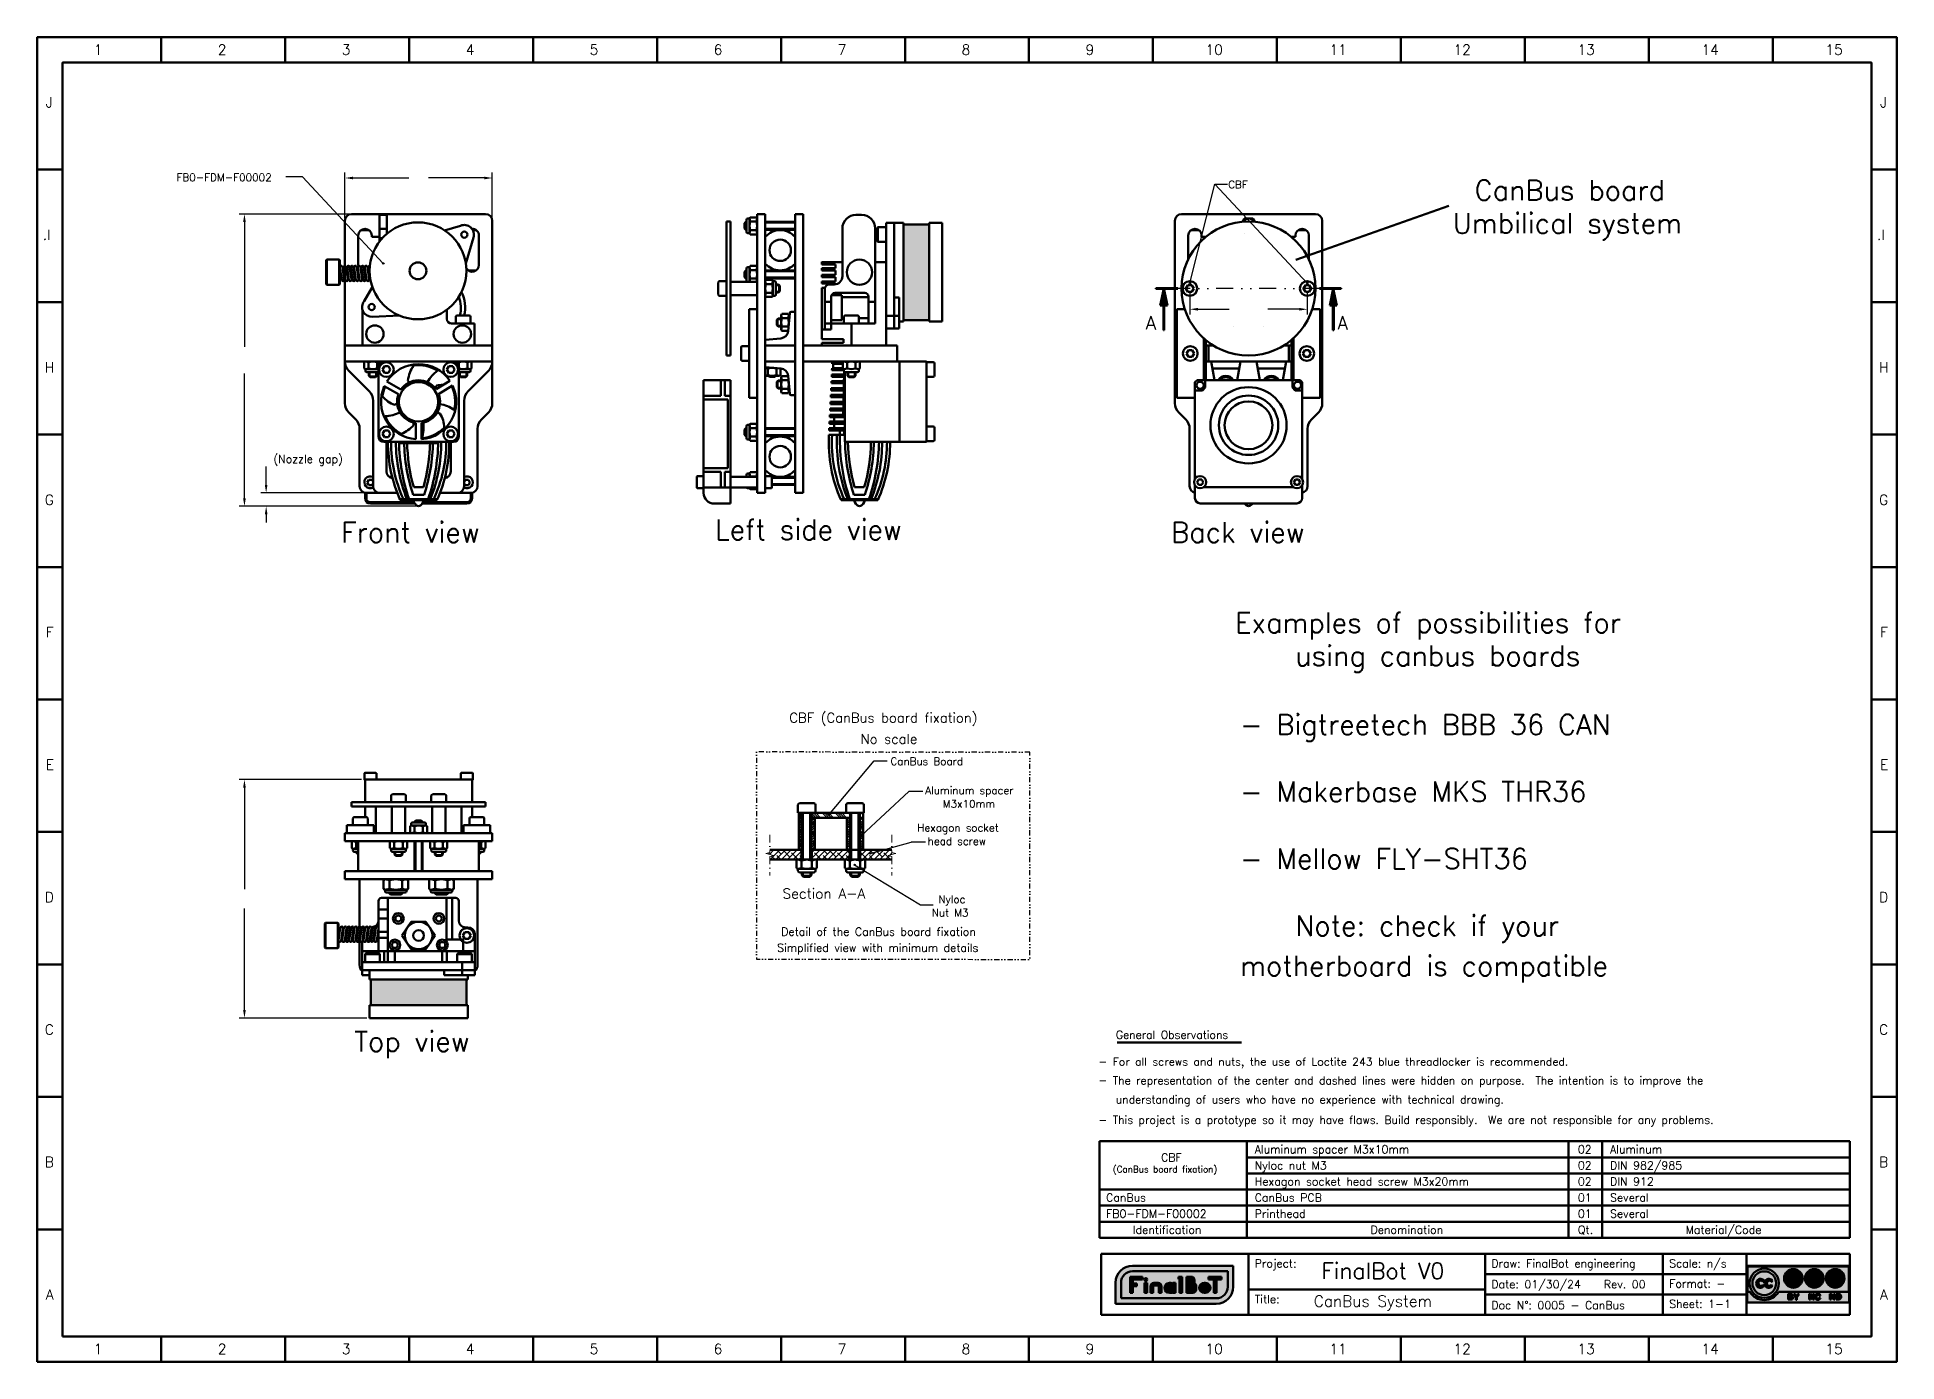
# Model space of a CAD drawing. Extents: x 22021 to 22715, y -7306 to -6812.
import ezdxf

# ---------------------------------------------------------------- set-up
doc = ezdxf.new("R2010")
doc.units = 0
doc.header["$PDMODE"] = 34
for name, pattern in [('DASHDOTTINY', [3.81, 1.905, -0.9525, 0, -0.9525]), ('DASHED', [19.05, 12.7, -6.35]), ('DIVIDE', [31.75, 12.7, -6.35, 0, -6.35, 0, -6.35]), ('DIVIDETINY', [4.7625, 1.905, -0.9525, 0, -0.9525, 0, -0.9525])]:
    doc.linetypes.add(name, pattern=pattern)
doc.layers.get('0').update_dxf_attribs({"lineweight": 0})
for name, color, linetype, lineweight in [('Cooler', 7, 'Continuous', 50), ('Encurtamento', 61, 'DASHDOTTINY', 13), ('Extrusora', 4, 'Continuous', 50), ('Fixação e Transmissão', 5, 'Continuous', 50), ('Guias', 30, 'Continuous', 50), ('Hotend', 4, 'Continuous', 50), ('Linha tracejada', 254, 'DASHED', 15), ('Perfis e Cantoneiras', 2, 'Continuous', 50), ('Peças Usinadas', 120, 'Continuous', 50)]:
    doc.layers.add(name, color=color, linetype=linetype, lineweight=lineweight)
for name, color, linetype in [('Corte', 130, 'DIVIDE'), ('Cotas', 90, 'Continuous'), ('Detalhe', 132, 'DIVIDETINY'), ('Hachura', 9, 'Continuous')]:
    doc.layers.add(name, color=color, linetype=linetype)
doc.styles.get("Standard").update_dxf_attribs({"font": 'romans.shx'})
doc.dimstyles.get("Standard").update_dxf_attribs({"dimtxt": 3, "dimasz": 3, "dimexe": 2, "dimexo": 1, "dimgap": 1, "dimtad": 0, "dimtoh": 1, "dimcen": 0.09, "dimadec": 0, "dimazin": 0, "dimtfac": 1, "dimtdec": 4, "dimtofl": 0, "dimtmove": 0, "dimatfit": 3, "dimfxl": 1, "dimtolj": 1, "dimtzin": 0, "dimarcsym": 0})

msp = doc.modelspace()

# ---------------------------------------------------------------- texts
at = {"layer": 'Cotas'}
for s, height, p in [('1', 3.78, (22041.81, -6818.452)), ('2', 3.78, (22088.07, -6818.452)), ('3', 3.78, (22134.33, -6818.452)), ('4', 3.78, (22180.591, -6818.452)), ('5', 3.78, (22226.851, -6818.452)), ('6', 3.78, (22273.112, -6818.452)), ('7', 3.78, (22319.372, -6818.452)), ('8', 3.78, (22365.632, -6818.452)), ('9', 3.78, (22411.893, -6818.452)), ('10', 3.78, (22456.641, -6818.452)), ('11', 3.78, (22502.902, -6818.452)), ('12', 3.78, (22549.162, -6818.452)), ('13', 3.78, (22595.422, -6818.452)), ('14', 3.78, (22641.683, -6818.452)), ('15', 3.78, (22687.943, -6818.452)), ('J', 3.78, (22023.898, -6838.112)), ('J', 3.78, (22708.354, -6838.112)), ('FB0-FDM-F00002', 2.835, (22072.701, -6865.634)), ('CBF', 2.835, (22465.099, -6868.284)), ('.I', 3.78, (22022.764, -6887.522)), ('.I', 3.78, (22707.22, -6887.522)), ('H', 3.78, (22023.52, -6936.932)), ('H', 3.78, (22707.976, -6936.932)), ('(Nozzle gap)', 3, (22108.793, -6970.746)), ('G', 3.78, (22023.52, -6986.343)), ('G', 3.78, (22707.976, -6986.343)), ('F', 3.78, (22023.898, -7035.753)), ('F', 3.78, (22708.354, -7035.753)), ('E', 3.78, (22023.898, -7085.163)), ('CanBus Board', 2.835, (22339.082, -7083.426)), ('E', 3.78, (22708.354, -7085.163)), ('Aluminum spacer', 2.835, (22352.087, -7094.298)), ('M3x10mm', 2.835, (22358.589, -7099.298)), ('Hexagon socket', 2.835, (22349.086, -7108.237)), ('head screw', 2.835, (22352.969, -7113.237)), ('D', 3.78, (22023.52, -7134.574)), ('Nyloc', 2.835, (22356.983, -7134.895)), ('D', 3.78, (22707.976, -7134.574)), ('Nut M3', 2.835, (22354.483, -7139.895)), ('C', 3.78, (22023.52, -7183.984)), ('C', 3.78, (22707.976, -7183.984)), ('B', 3.78, (22023.52, -7233.394)), ('CBF', 3, (22440.025, -7231.284)), ('Aluminum spacer M3x10mm', 3, (22475.006, -7228.262)), ('02', 3, (22595.606, -7228.262)), ('Aluminum', 3, (22607.606, -7228.262)), ('B', 3.78, (22707.976, -7233.394)), ('(CanBus board fixation)', 2.4, (22422.049, -7235.375)), ('Nyloc nut M3', 3, (22475.006, -7234.262)), ('Hexagon socket head screw M3x20mm', 3, (22475.006, -7240.262)), ('02', 3, (22595.606, -7234.262)), ('02', 3, (22595.606, -7240.262)), ('DIN 982/985', 3, (22607.606, -7234.262)), ('DIN 912', 3, (22607.606, -7240.262)), ('CanBus', 3, (22419.535, -7246.262)), ('CanBus PCB', 3, (22475.006, -7246.262)), ('01', 3, (22595.606, -7246.262)), ('Several', 3, (22607.606, -7246.262)), ('FB0-FDM-F00002', 3, (22419.535, -7252.262)), ('Printhead', 3, (22475.006, -7252.262)), ('01', 3, (22595.606, -7252.262)), ('Several', 3, (22607.606, -7252.262)), ('Identification', 3, (22429.533, -7258.262)), ('Denomination', 3, (22518.206, -7258.262)), ('Qt.', 3, (22595.606, -7258.262)), ('Material/Code', 3, (22635.806, -7258.262)), ('Project:', 3, (22475.006, -7270.796)), ('FinalBot V0', 6, (22499.927, -7275.116)), ('Draw: FinalBot engineering', 3, (22563.285, -7270.796)), ('Scale: n/s', 3, (22629.653, -7270.796)), ('A', 3.78, (22023.898, -7282.804)), ('Date: 01/30/24', 3, (22563.285, -7278.596)), ('Rev. 00', 3, (22605.285, -7278.596)), ('Format: -', 3, (22629.653, -7278.362)), ('A', 3.78, (22708.354, -7282.804)), ('Title:', 3, (22475.006, -7284.126)), ('CanBus System', 4.2, (22497.043, -7285.482)), ('Doc N°: 0005 - CanBus', 3, (22563.285, -7286.396)), ('Sheet: 1-1', 3, (22629.653, -7285.928)), ('1', 3.78, (22041.81, -7303.105)), ('2', 3.78, (22088.07, -7303.105)), ('3', 3.78, (22134.33, -7303.105)), ('4', 3.78, (22180.591, -7303.105)), ('5', 3.78, (22226.851, -7303.105)), ('6', 3.78, (22273.112, -7303.105)), ('7', 3.78, (22319.372, -7303.105)), ('8', 3.78, (22365.632, -7303.105)), ('9', 3.78, (22411.893, -7303.105)), ('10', 3.78, (22456.641, -7303.105)), ('11', 3.78, (22502.902, -7303.105)), ('12', 3.78, (22549.162, -7303.105)), ('13', 3.78, (22595.422, -7303.105)), ('14', 3.78, (22641.683, -7303.105)), ('15', 3.78, (22687.943, -7303.105))]:
    msp.add_text(s, height=height, dxfattribs=at).set_placement(p)
at = {"layer": 'Cotas', "color": 7}
for s, height, p in [('CanBus board', 7.5, (22557.052, -6872.744)), ('Umbilical system', 7.5, (22548.933, -6885.06)), ('Front view', 7.5, (22134.112, -7000.341)), ('Left side view', 7.5, (22273.611, -6999.341)), ('Back view', 7.5, (22443.808, -7000.341)), ('Examples of possibilities for', 7.5, (22467.694, -7034.062)), ('using canbus boards', 7.5, (22490.097, -7046.377)), ('CBF (CanBus board fixation)', 3.6, (22301.347, -7067.573)), ('- Bigtreetech BBB 36 CAN', 7.5, (22469.576, -7072.07)), ('No scale', 3.6, (22327.948, -7075.473)), ('- Makerbase MKS THR36', 7.5, (22469.576, -7097.07)), ('- Mellow FLY-SHT36', 7.5, (22469.576, -7122.07)), ('Note: check if your', 7.5, (22490.194, -7147.07)), ('Detail of the CanBus board fixation', 3, (22298.319, -7147.07)), ('Simplified view with minimum details', 3, (22296.805, -7153.07)), ('motherboard is compatible', 7.5, (22469.576, -7162.07)), ('Top view', 7.5, (22139.003, -7190.245))]:
    msp.add_text(s, height=height, dxfattribs=at).set_placement(p)
at = {"layer": 'Cotas', "color": 1}
for s, height, p in [('General Observations', 2.95312, (22423.218, -7185.505)), ('- For all screws and nuts, the use of Loctite 243 blue threadlocker is recommended.', 2.95312, (22416.721, -7195.545)), ('- The representation of the center and dashed lines were hidden on purpose.  The intention is to improve the', 2.953125, (22416.721, -7202.533)), ('understanding of users who have no experience with technical drawing.', 2.95312, (22423.159, -7209.673)), ('- This project is a prototype so it may have flaws. Build responsibly.  We are not responsible for any problems.', 2.953125, (22416.721, -7217.251))]:
    msp.add_text(s, height=height, dxfattribs=at).set_placement(p)
at = {"layer": 'Perfis e Cantoneiras', "color": 130}
for s, height, p in [('A', 5, (22434.344, -6920.966)), ('A', 5, (22505.876, -6920.979)), ('Section A-A', 3.75, (22298.807, -7133.225))]:
    msp.add_text(s, height=height, dxfattribs=at).set_placement(p)

# ---------------------------------------------------------------- blocks, each defined once
blk = doc.blocks.new('*D_q')
at = {"color": 0, "linetype": 'ByBlock', "lineweight": -2}
for p, q in [((22137.01, -6877.89), (22096.03, -6877.89)), ((22098.03, -6880.89), (22098.03, -6927.39)), ((22098.03, -6983.89), (22098.03, -6937.39)), ((22162.01, -6986.89), (22096.03, -6986.89))]:
    blk.add_line(p, q, dxfattribs=at)
for points in [[(22098.03, -6877.89), (22097.53, -6880.89), (22098.03, -6877.89), (22098.53, -6880.89)], [(22098.03, -6986.89), (22098.53, -6983.89), (22098.03, -6986.89), (22097.53, -6983.89)]]:
    blk.add_solid(points, dxfattribs=at)
at = {"layer": 'Defpoints', "color": 0, "linetype": 'ByBlock', "lineweight": 0}
for p in [(22098.03, -6877.89), (22138.01, -6877.89), (22098.03, -6986.89), (22163.01, -6986.89)]:
    blk.add_point(p, dxfattribs=at)
blk = doc.blocks.new('*D_s')
at = {"color": 0, "linetype": 'ByBlock', "lineweight": -2}
for p, q in [((22135.51, -6879.39), (22135.51, -6862.43)), ((22190.51, -6879.39), (22190.51, -6862.43)), ((22138.51, -6864.43), (22159.37, -6864.43)), ((22187.51, -6864.43), (22166.66, -6864.43))]:
    blk.add_line(p, q, dxfattribs=at)
for points in [[(22135.51, -6864.43), (22138.51, -6864.93), (22135.51, -6864.43), (22138.51, -6863.93)], [(22190.51, -6864.43), (22187.51, -6863.93), (22190.51, -6864.43), (22187.51, -6864.93)]]:
    blk.add_solid(points, dxfattribs=at)
at = {"layer": 'Defpoints', "color": 0, "linetype": 'ByBlock', "lineweight": 0}
for p in [(22135.51, -6864.43), (22190.51, -6864.43), (22135.51, -6880.39), (22190.51, -6880.39)]:
    blk.add_point(p, dxfattribs=at)
blk = doc.blocks.new('*D_v')
at = {"color": 0, "linetype": 'ByBlock', "lineweight": -2}
for p, q in [((22141.76, -7088.82), (22096.03, -7088.82)), ((22098.03, -7091.82), (22098.03, -7129.74)), ((22098.03, -7174.82), (22098.03, -7136.89)), ((22143.64, -7177.82), (22096.03, -7177.82))]:
    blk.add_line(p, q, dxfattribs=at)
for points in [[(22098.03, -7088.82), (22097.53, -7091.82), (22098.03, -7088.82), (22098.53, -7091.82)], [(22098.03, -7177.82), (22098.53, -7174.82), (22098.03, -7177.82), (22097.53, -7174.82)]]:
    blk.add_solid(points, dxfattribs=at)
at = {"layer": 'Defpoints', "color": 0, "linetype": 'ByBlock', "lineweight": 0}
for p in [(22098.03, -7088.82), (22142.76, -7088.82), (22098.03, -7177.82), (22144.64, -7177.82)]:
    blk.add_point(p, dxfattribs=at)
blk = doc.blocks.new('*D_r')
at = {"color": 0, "linetype": 'ByBlock', "lineweight": -2}
for p, q in [((22106.13, -6978.89), (22106.13, -6972)), ((22142.51, -6981.89), (22104.13, -6981.89)), ((22162.01, -6986.89), (22104.13, -6986.89)), ((22106.13, -6989.89), (22106.13, -6992.89))]:
    blk.add_line(p, q, dxfattribs=at)
for points in [[(22106.13, -6981.89), (22106.63, -6978.89), (22106.13, -6981.89), (22105.63, -6978.89)], [(22106.13, -6986.89), (22105.63, -6989.89), (22106.13, -6986.89), (22106.63, -6989.89)]]:
    blk.add_solid(points, dxfattribs=at)
at = {"layer": 'Defpoints', "color": 0, "linetype": 'ByBlock', "lineweight": 0}
for p in [(22106.13, -6981.89), (22106.13, -6986.89), (22143.51, -6981.89), (22163.01, -6986.89)]:
    blk.add_point(p, dxfattribs=at)
blk = doc.blocks.new('*D_2')
at = {"color": 0, "linetype": 'ByBlock', "lineweight": -2}
for p, q in [((22450.79, -6906.64), (22450.79, -6915.39)), ((22494.64, -6906.64), (22494.64, -6915.39)), ((22453.79, -6913.39), (22465.5, -6913.39)), ((22491.64, -6913.39), (22479.93, -6913.39))]:
    blk.add_line(p, q, dxfattribs=at)
for points in [[(22450.79, -6913.39), (22453.79, -6913.89), (22450.79, -6913.39), (22453.79, -6912.89)], [(22494.64, -6913.39), (22491.64, -6912.89), (22494.64, -6913.39), (22491.64, -6913.89)]]:
    blk.add_solid(points, dxfattribs=at)
at = {"layer": 'Defpoints', "color": 0, "linetype": 'ByBlock', "lineweight": 0}
for p in [(22450.79, -6905.64), (22494.64, -6905.64), (22450.79, -6913.39), (22494.64, -6913.39)]:
    blk.add_point(p, dxfattribs=at)
blk = doc.blocks.new('Logo CC')
at = {"layer": 'Peças Usinadas'}
h = blk.add_hatch(color=252, dxfattribs=at)
h.dxf.hatch_style = 1
h.paths.add_polyline_path([(20.48, 4.9, 0.414214), (20.04, 5.34), (-17.19, 5.34, 0.414214), (-17.63, 4.9), (-17.63, -7.85, 0.414214), (-17.19, -8.29), (20.04, -8.29, 0.414214), (20.48, -7.85), (20.48, 4.9)])
h.paths.add_polyline_path([(-16.56, -4.37), (-17.44, -4.37), (-17.44, 4.9, -0.414214), (-17.19, 5.15), (20.04, 5.15, -0.414214), (20.29, 4.9), (20.29, -4.37), (-5.84, -4.37, -0.563159), (-16.56, -4.37)], flags=16)
h.paths.add_polyline_path([(-16.67, -1.12, -1), (-5.73, -1.12, -1), (-16.67, -1.12)], flags=0)
h.paths.add_polyline_path([(-2.34, -5.06), (-1.12, -5.06, -0.661969), (-0.86, -6.06, -0.788457), (-1.09, -7.22), (-2.34, -7.22), (-2.34, -5.06)], flags=16)
h.paths.add_polyline_path([(-0.23, -5.14), (0.26, -5.14), (0.76, -5.98), (1.27, -5.14), (1.76, -5.14), (1, -6.41), (1, -7.27), (0.76, -7.27), (0.53, -7.27), (0.53, -6.41), (-0.23, -5.14)], flags=16)
h.paths.add_polyline_path([(5.57, -5.1), (6.05, -5.1), (6.97, -6.44), (6.97, -5.1), (7.45, -5.1), (7.45, -7.21), (6.97, -7.21), (6.05, -5.87), (6.05, -7.23), (5.57, -7.23), (5.57, -5.1)], flags=16)
h.paths.add_polyline_path([(7.82, -5.75, -0.213732), (8.48, -5.08, -0.134698), (9.1, -5.09, -0.397759), (9.71, -5.83), (9.24, -5.83, 0.6511), (8.35, -5.62, 0.22418), (8.31, -6.58, 0.699149), (9.24, -6.54), (9.71, -6.54, -0.390337), (8.8, -7.31, -0.329081), (7.83, -6.65, -0.166195), (7.82, -5.75)], flags=16)
h.paths.add_polyline_path([(13.29, -5.1), (13.77, -5.1), (14.7, -6.44), (14.7, -5.1), (15.18, -5.1), (15.18, -7.21), (14.7, -7.21), (13.77, -5.87), (13.77, -7.23), (13.29, -7.23), (13.29, -5.1)], flags=16)
h.paths.add_polyline_path([(15.66, -5.1), (16.59, -5.1, -0.863396), (16.59, -7.21), (15.66, -7.21), (15.66, -5.1)], flags=16)
h.paths.add_polyline_path([(16.02, -5.45), (16.59, -5.45, -0.611418), (16.59, -6.9), (16.02, -6.9), (16.02, -5.45)], flags=0)
h.paths.add_polyline_path([(-1.84, -5.45), (-1.29, -5.45, -0.888745), (-1.29, -5.94), (-1.84, -5.94), (-1.84, -5.45)], flags=0)
h.paths.add_polyline_path([(-1.84, -6.36), (-1.21, -6.36, -0.888745), (-1.21, -6.85), (-1.84, -6.85), (-1.84, -6.36)], flags=0)
h.paths.add_polyline_path([(-6.76, -1.12, -1), (-15.64, -1.12, -1), (-6.76, -1.12)], flags=0)
h.paths.add_polyline_path([(3.13, 0.69, -1), (-3.81, 0.69, -1), (3.13, 0.69)], flags=0)
h.paths.add_polyline_path([(2.59, 0.69, -1), (-3.27, 0.69, -1), (2.59, 0.69)], flags=0)
h.paths.add_polyline_path([(-1.12, 1.44, -0.414214), (-0.92, 1.64), (-0.34, 1.64), (0.23, 1.64, -0.414213), (0.43, 1.44), (0.43, 0), (0, 0), (0, -1.46), (-0.34, -1.46), (-0.69, -1.46), (-0.69, 0), (-1.12, 0), (-1.12, 1.44)], flags=0)
h.paths.add_polyline_path([(10.93, 0.69, -1), (3.99, 0.69, -1), (10.93, 0.69)], flags=0)
h.paths.add_polyline_path([(4.75, 1.8), (6.66, 0.93, 0.109981), (8.05, 0.21, -0.673703), (8.15, -0.15, -0.259108), (6.78, -0.18), (6.51, -0.48, 0.155874), (7.39, -0.85), (7.39, -1.33), (7.63, -1.33), (7.63, -0.85, 0.142846), (8.46, -0.56, 0.147289), (8.76, -0.04), (10.07, -0.64, -0.962523), (4.75, 1.8)], flags=0)
h.paths.add_polyline_path([(7.33, 1.73, -0.154068), (8.15, 1.66), (8.43, 1.96, 0.096441), (7.63, 2.24), (7.63, 2.76), (7.39, 2.76), (7.39, 2.26, 0.305146), (6.45, 1.57), (4.97, 2.24, -0.876811), (10.26, -0.18), (7.26, 1.21, -0.730169), (7.33, 1.73)], flags=0)
h.paths.add_polyline_path([(18.73, 0.69, -1), (11.79, 0.69, -1), (18.73, 0.69)], flags=0)
h.paths.add_polyline_path([(18.19, 0.69, -1), (12.33, 0.69, -1), (18.19, 0.69)], flags=0)
h.paths.add_polyline_path([(14.14, 1.43), (16.6, 1.43), (16.6, 0.97), (14.14, 0.97), (14.14, 1.43)], flags=0)
h.paths.add_polyline_path([(-11.27, -0.18), (-11.88, -0.53, 0.450891), (-13.11, -0.33, 0.349848), (-13.01, -1.97, 0.361747), (-11.79, -1.71), (-11.3, -2.06, -0.517788), (-13.86, -2.29, -0.339698), (-13.89, -0.09, -0.489965), (-11.27, -0.18)], flags=0)
h.paths.add_polyline_path([(-8.12, -0.18), (-8.73, -0.53, 0.450891), (-9.96, -0.33, 0.349848), (-9.86, -1.97, 0.361747), (-8.64, -1.71), (-8.15, -2.06, -0.517788), (-10.71, -2.29, -0.339698), (-10.74, -0.09, -0.489965), (-8.12, -0.18)], flags=0)
h.paths.add_polyline_path([(14.14, 0.28), (16.6, 0.28), (16.6, -0.19), (14.14, -0.19), (14.14, 0.28)], flags=0)
h.paths.add_polyline_path([(0.05, 2.45, -1), (-0.74, 2.45, -1), (0.05, 2.45)], flags=0)
h = blk.add_hatch(color=254, dxfattribs=at)
h.dxf.hatch_style = 1
h.paths.add_polyline_path([(20.29, 4.9, 0.414214), (20.04, 5.15), (-17.19, 5.15, 0.414214), (-17.44, 4.9), (-17.44, -4.37), (-16.56, -4.37, 0.563159), (-5.84, -4.37), (20.29, -4.37), (20.29, 4.9)])
h.paths.add_polyline_path([(-5.73, -1.12, -1), (-16.67, -1.12, -1), (-5.73, -1.12)], flags=16)
h.paths.add_polyline_path([(-6.76, -1.12, -1), (-15.64, -1.12, -1), (-6.76, -1.12)], flags=0)
h.paths.add_polyline_path([(3.13, 0.69, -1), (-3.81, 0.69, -1), (3.13, 0.69)], flags=16)
h.paths.add_polyline_path([(2.59, 0.69, -1), (-3.27, 0.69, -1), (2.59, 0.69)], flags=0)
h.paths.add_polyline_path([(-1.12, 1.44, -0.414214), (-0.92, 1.64), (-0.34, 1.64), (0.23, 1.64, -0.414213), (0.43, 1.44), (0.43, 0), (0, 0), (0, -1.46), (-0.34, -1.46), (-0.69, -1.46), (-0.69, 0), (-1.12, 0), (-1.12, 1.44)], flags=0)
h.paths.add_polyline_path([(10.93, 0.69, -1), (3.99, 0.69, -1), (10.93, 0.69)], flags=16)
h.paths.add_polyline_path([(4.75, 1.8), (6.66, 0.93, 0.109981), (8.05, 0.21, -0.673703), (8.15, -0.15, -0.259108), (6.78, -0.18), (6.51, -0.48, 0.155874), (7.39, -0.85), (7.39, -1.33), (7.63, -1.33), (7.63, -0.85, 0.142846), (8.46, -0.56, 0.147289), (8.76, -0.04), (10.07, -0.64, -0.962523), (4.75, 1.8)], flags=0)
h.paths.add_polyline_path([(7.33, 1.73, -0.154068), (8.15, 1.66), (8.43, 1.96, 0.096441), (7.63, 2.24), (7.63, 2.76), (7.39, 2.76), (7.39, 2.26, 0.305146), (6.45, 1.57), (4.97, 2.24, -0.876811), (10.26, -0.18), (7.26, 1.21, -0.730169), (7.33, 1.73)], flags=0)
h.paths.add_polyline_path([(18.73, 0.69, -1), (11.79, 0.69, -1), (18.73, 0.69)], flags=16)
h.paths.add_polyline_path([(18.19, 0.69, -1), (12.33, 0.69, -1), (18.19, 0.69)], flags=0)
h.paths.add_polyline_path([(14.14, 1.43), (16.6, 1.43), (16.6, 0.97), (14.14, 0.97), (14.14, 1.43)], flags=0)
h.paths.add_polyline_path([(-11.27, -0.18), (-11.88, -0.53, 0.450891), (-13.11, -0.33, 0.349848), (-13.01, -1.97, 0.361747), (-11.79, -1.71), (-11.3, -2.06, -0.517788), (-13.86, -2.29, -0.339698), (-13.89, -0.09, -0.489965), (-11.27, -0.18)], flags=0)
h.paths.add_polyline_path([(-8.12, -0.18), (-8.73, -0.53, 0.450891), (-9.96, -0.33, 0.349848), (-9.86, -1.97, 0.361747), (-8.64, -1.71), (-8.15, -2.06, -0.517788), (-10.71, -2.29, -0.339698), (-10.74, -0.09, -0.489965), (-8.12, -0.18)], flags=0)
h.paths.add_polyline_path([(14.14, 0.28), (16.6, 0.28), (16.6, -0.19), (14.14, -0.19), (14.14, 0.28)], flags=0)
h.paths.add_polyline_path([(0.05, 2.45, -1), (-0.74, 2.45, -1), (0.05, 2.45)], flags=0)
h = blk.add_hatch(color=252, dxfattribs=at)
h.dxf.hatch_style = 1
h.paths.add_polyline_path([(-5.73, -1.12, 1), (-16.67, -1.12, 1), (-5.73, -1.12)])
h.paths.add_polyline_path([(-15.64, -1.12, -1), (-6.76, -1.12, -1), (-15.64, -1.12)], flags=16)
h.paths.add_polyline_path([(-13.89, -0.09, -0.489965), (-11.27, -0.18), (-11.88, -0.53, 0.450891), (-13.11, -0.33, 0.349848), (-13.01, -1.97, 0.361747), (-11.79, -1.71), (-11.3, -2.06, -0.517788), (-13.86, -2.29, -0.339698), (-13.89, -0.09)], flags=0)
h.paths.add_polyline_path([(-10.74, -0.09, -0.489965), (-8.12, -0.18), (-8.73, -0.53, 0.450891), (-9.96, -0.33, 0.349848), (-9.86, -1.97, 0.361747), (-8.64, -1.71), (-8.15, -2.06, -0.517788), (-10.71, -2.29, -0.339698), (-10.74, -0.09)], flags=0)
h = blk.add_hatch(color=7, dxfattribs=at)
h.dxf.hatch_style = 1
h.paths.add_polyline_path([(-6.76, -1.12, 1), (-15.64, -1.12, 1), (-6.76, -1.12)])
h.paths.add_polyline_path([(-13.89, -0.09, -0.489965), (-11.27, -0.18), (-11.88, -0.53, 0.450891), (-13.11, -0.33, 0.349848), (-13.01, -1.97, 0.361747), (-11.79, -1.71), (-11.3, -2.06, -0.517788), (-13.86, -2.29, -0.339698), (-13.89, -0.09)], flags=16)
h.paths.add_polyline_path([(-10.74, -0.09, -0.489965), (-8.12, -0.18), (-8.73, -0.53, 0.450891), (-9.96, -0.33, 0.349848), (-9.86, -1.97, 0.361747), (-8.64, -1.71), (-8.15, -2.06, -0.517788), (-10.71, -2.29, -0.339698), (-10.74, -0.09)], flags=16)
h = blk.add_hatch(color=252, dxfattribs=at)
h.dxf.hatch_style = 1
h.paths.add_polyline_path([(-11.3, -2.06), (-11.79, -1.71, -0.361747), (-13.01, -1.97, -0.349848), (-13.11, -0.33, -0.450891), (-11.88, -0.53), (-11.27, -0.18, 0.489965), (-13.89, -0.09, 0.339698), (-13.86, -2.29, 0.517788), (-11.3, -2.06)])
h = blk.add_hatch(color=252, dxfattribs=at)
h.dxf.hatch_style = 1
h.paths.add_polyline_path([(-8.15, -2.06), (-8.64, -1.71, -0.361747), (-9.86, -1.97, -0.349848), (-9.96, -0.33, -0.450891), (-8.73, -0.53), (-8.12, -0.18, 0.489965), (-10.74, -0.09, 0.339698), (-10.71, -2.29, 0.517788), (-8.15, -2.06)])
h = blk.add_hatch(color=252, dxfattribs=at)
h.dxf.hatch_style = 1
h.paths.add_polyline_path([(3.13, 0.69, 1), (-3.81, 0.69, 1), (3.13, 0.69)])
h.paths.add_polyline_path([(2.59, 0.69, -1), (-3.27, 0.69, -1), (2.59, 0.69)], flags=16)
h.paths.add_polyline_path([(-0.92, 1.64), (-0.34, 1.64), (0.23, 1.64, -0.414213), (0.43, 1.44), (0.43, 0), (0, 0), (0, -1.46), (-0.34, -1.46), (-0.69, -1.46), (-0.69, 0), (-1.12, 0), (-1.12, 1.44, -0.414214), (-0.92, 1.64)], flags=0)
h.paths.add_polyline_path([(0.05, 2.45, -1), (-0.74, 2.45, -1), (0.05, 2.45)], flags=0)
h = blk.add_hatch(color=7, dxfattribs=at)
h.dxf.hatch_style = 1
h.paths.add_polyline_path([(2.59, 0.69, 1), (-3.27, 0.69, 1), (2.59, 0.69)])
h.paths.add_polyline_path([(-0.92, 1.64), (-0.34, 1.64), (0.23, 1.64, -0.414213), (0.43, 1.44), (0.43, 0), (0, 0), (0, -1.46), (-0.34, -1.46), (-0.69, -1.46), (-0.69, 0), (-1.12, 0), (-1.12, 1.44, -0.414214), (-0.92, 1.64)], flags=16)
h.paths.add_polyline_path([(0.05, 2.45, -1), (-0.74, 2.45, -1), (0.05, 2.45)], flags=16)
h = blk.add_hatch(color=252, dxfattribs=at)
h.dxf.hatch_style = 1
h.paths.add_polyline_path([(0.43, 1.44, 0.414214), (0.23, 1.64), (-0.34, 1.64), (-0.92, 1.64, 0.414214), (-1.12, 1.44), (-1.12, 0), (-0.69, 0), (-0.69, -1.46), (-0.34, -1.46), (0, -1.46), (0, 0), (0.43, 0), (0.43, 1.44)])
h = blk.add_hatch(color=252, dxfattribs=at)
h.dxf.hatch_style = 1
h.paths.add_polyline_path([(0.05, 2.45, 1), (-0.74, 2.45, 1), (0.05, 2.45)])
h = blk.add_hatch(color=252, dxfattribs=at)
h.dxf.hatch_style = 1
h.paths.add_polyline_path([(10.93, 0.69, 1), (3.99, 0.69, 1), (10.93, 0.69)])
h.paths.add_polyline_path([(4.75, 1.8), (6.66, 0.93, 0.109981), (8.05, 0.21, -0.673703), (8.15, -0.15, -0.259108), (6.78, -0.18), (6.51, -0.48, 0.155874), (7.39, -0.85), (7.39, -1.33), (7.63, -1.33), (7.63, -0.85, 0.142846), (8.46, -0.56, 0.147289), (8.76, -0.04), (10.07, -0.64, -0.962523), (4.75, 1.8)], flags=16)
h.paths.add_polyline_path([(10.26, -0.18), (7.26, 1.21, -0.730169), (7.33, 1.73, -0.154068), (8.15, 1.66), (8.43, 1.96, 0.096441), (7.63, 2.24), (7.63, 2.76), (7.39, 2.76), (7.39, 2.26, 0.305146), (6.45, 1.57), (4.97, 2.24, -0.876811), (10.26, -0.18)], flags=16)
h = blk.add_hatch(color=7, dxfattribs=at)
h.dxf.hatch_style = 1
h.paths.add_polyline_path([(6.66, 0.93), (4.75, 1.8, 0.962523), (10.07, -0.64), (8.76, -0.04, -0.147289), (8.46, -0.56, -0.142846), (7.63, -0.85), (7.63, -1.33), (7.39, -1.33), (7.39, -0.85, -0.155874), (6.51, -0.48), (6.78, -0.18, 0.259108), (8.15, -0.15, 0.673703), (8.05, 0.21, -0.109981), (6.66, 0.93)])
h = blk.add_hatch(color=7, dxfattribs=at)
h.dxf.hatch_style = 1
h.paths.add_polyline_path([(7.39, 2.76), (7.63, 2.76), (7.63, 2.24, -0.096441), (8.43, 1.96), (8.15, 1.66, 0.154068), (7.33, 1.73, 0.730169), (7.26, 1.21), (10.26, -0.18, 0.876811), (4.97, 2.24), (6.45, 1.57, -0.305146), (7.39, 2.26), (7.39, 2.76)])
h = blk.add_hatch(color=252, dxfattribs=at)
h.dxf.hatch_style = 1
h.paths.add_polyline_path([(18.73, 0.69, 1), (11.79, 0.69, 1), (18.73, 0.69)])
h.paths.add_polyline_path([(18.19, 0.69, -1), (12.33, 0.69, -1), (18.19, 0.69)], flags=16)
h.paths.add_polyline_path([(14.14, 1.43), (16.6, 1.43), (16.6, 0.97), (14.14, 0.97), (14.14, 1.43)], flags=0)
h.paths.add_polyline_path([(14.14, 0.28), (16.6, 0.28), (16.6, -0.19), (14.14, -0.19), (14.14, 0.28)], flags=0)
h = blk.add_hatch(color=7, dxfattribs=at)
h.dxf.hatch_style = 1
h.paths.add_polyline_path([(12.33, 0.69, 1), (18.19, 0.69, 1), (12.33, 0.69)])
h.paths.add_polyline_path([(14.14, 1.43), (16.6, 1.43), (16.6, 0.97), (14.14, 0.97), (14.14, 1.43)], flags=16)
h.paths.add_polyline_path([(14.14, 0.28), (16.6, 0.28), (16.6, -0.19), (14.14, -0.19), (14.14, 0.28)], flags=16)
h = blk.add_hatch(color=252, dxfattribs=at)
h.dxf.hatch_style = 1
h.paths.add_polyline_path([(16.6, 1.43), (14.14, 1.43), (14.14, 0.97), (16.6, 0.97), (16.6, 1.43)])
h = blk.add_hatch(color=252, dxfattribs=at)
h.dxf.hatch_style = 1
h.paths.add_polyline_path([(16.6, 0.28), (14.14, 0.28), (14.14, -0.19), (16.6, -0.19), (16.6, 0.28)])
h = blk.add_hatch(color=7, dxfattribs=at)
h.dxf.hatch_style = 1
h.paths.add_polyline_path([(-0.86, -6.06, 0.661969), (-1.12, -5.06), (-2.34, -5.06), (-2.34, -7.22), (-1.09, -7.22, 0.788457), (-0.86, -6.06)])
h.paths.add_polyline_path([(-1.84, -5.45), (-1.29, -5.45, -0.888745), (-1.29, -5.94), (-1.84, -5.94), (-1.84, -5.45)], flags=16)
h.paths.add_polyline_path([(-1.84, -6.36), (-1.21, -6.36, -0.888745), (-1.21, -6.85), (-1.84, -6.85), (-1.84, -6.36)], flags=16)
h = blk.add_hatch(color=252, dxfattribs=at)
h.dxf.hatch_style = 1
h.paths.add_polyline_path([(-1.29, -5.45), (-1.84, -5.45), (-1.84, -5.94), (-1.29, -5.94, 0.888745), (-1.29, -5.45)])
h = blk.add_hatch(color=252, dxfattribs=at)
h.dxf.hatch_style = 1
h.paths.add_polyline_path([(-1.21, -6.36), (-1.84, -6.36), (-1.84, -6.85), (-1.21, -6.85, 0.888745), (-1.21, -6.36)])
h = blk.add_hatch(color=7, dxfattribs=at)
h.dxf.hatch_style = 1
h.paths.add_polyline_path([(1.76, -5.14), (1.27, -5.14), (0.76, -5.98), (0.26, -5.14), (-0.23, -5.14), (0.53, -6.41), (0.53, -7.27), (0.76, -7.27), (1, -7.27), (1, -6.41), (1.76, -5.14)])
h = blk.add_hatch(color=7, dxfattribs=at)
h.dxf.hatch_style = 1
h.paths.add_polyline_path([(7.45, -5.1), (6.97, -5.1), (6.97, -6.44), (6.05, -5.1), (5.57, -5.1), (5.57, -7.23), (6.05, -7.23), (6.05, -5.87), (6.97, -7.21), (7.45, -7.21), (7.45, -5.1)])
h = blk.add_hatch(color=7, dxfattribs=at)
h.dxf.hatch_style = 1
h.paths.add_polyline_path([(9.71, -6.54), (9.24, -6.54, -0.699149), (8.31, -6.58, -0.22418), (8.35, -5.62, -0.6511), (9.24, -5.83), (9.71, -5.83, 0.397759), (9.1, -5.09, 0.134698), (8.48, -5.08, 0.213732), (7.82, -5.75, 0.166195), (7.83, -6.65, 0.329081), (8.8, -7.31, 0.390337), (9.71, -6.54)])
h = blk.add_hatch(color=7, dxfattribs=at)
h.dxf.hatch_style = 1
h.paths.add_polyline_path([(15.18, -5.1), (14.7, -5.1), (14.7, -6.44), (13.77, -5.1), (13.29, -5.1), (13.29, -7.23), (13.77, -7.23), (13.77, -5.87), (14.7, -7.21), (15.18, -7.21), (15.18, -5.1)])
h = blk.add_hatch(color=7, dxfattribs=at)
h.dxf.hatch_style = 1
h.paths.add_polyline_path([(16.59, -5.1), (15.66, -5.1), (15.66, -7.21), (16.59, -7.21, 0.863396), (16.59, -5.1)])
h.paths.add_polyline_path([(16.02, -5.45), (16.59, -5.45, -0.611418), (16.59, -6.9), (16.02, -6.9), (16.02, -5.45)], flags=16)
h = blk.add_hatch(color=252, dxfattribs=at)
h.dxf.hatch_style = 1
h.paths.add_polyline_path([(16.59, -5.45), (16.02, -5.45), (16.02, -6.9), (16.59, -6.9, 0.611418), (16.59, -5.45)])
for p, q in [((-17.85, 9.83), (-17.85, -12.87)), ((-17.85, 9.83), (20.69, 9.83)), ((20.69, 9.83), (20.69, -12.87)), ((20.69, -12.87), (-17.85, -12.87))]:
    blk.add_line(p, q, dxfattribs=at)
at = {"layer": 'Peças Usinadas', "color": 252}
for p, q in [((-17.63, 4.9), (-17.63, -7.85)), ((-17.44, 4.9), (-17.44, -4.37)), ((-17.19, 5.34), (20.04, 5.34)), ((-17.19, 5.15), (20.04, 5.15)), ((-1.12, 0), (-1.12, 1.44)), ((-0.69, 0), (-1.12, 0)), ((-0.92, 1.64), (-0.34, 1.64)), ((-0.69, -1.46), (-0.69, 0)), ((0.23, 1.64), (-0.34, 1.64)), ((0, 0), (0.43, 0)), ((0, -1.46), (0, 0)), ((0.43, 0), (0.43, 1.44)), ((4.75, 1.8), (6.66, 0.93)), ((4.97, 2.24), (6.45, 1.57)), ((7.26, 1.21), (10.26, -0.18)), ((8.15, 1.66), (8.43, 1.96)), ((20.29, -4.37), (20.29, 4.9)), ((20.48, -7.85), (20.48, 4.9)), ((-17.44, -4.37), (-16.56, -4.37)), ((-11.27, -0.18), (-11.88, -0.53)), ((-11.3, -2.06), (-11.79, -1.71)), ((-8.12, -0.18), (-8.73, -0.53)), ((-8.15, -2.06), (-8.64, -1.71)), ((-5.84, -4.37), (20.29, -4.37)), ((-2.34, -5.06), (-1.12, -5.06)), ((-2.34, -7.22), (-2.34, -5.06)), ((-1.84, -5.94), (-1.84, -5.45)), ((-1.84, -5.45), (-1.29, -5.45)), ((-1.84, -5.94), (-1.29, -5.94)), ((-1.84, -6.36), (-1.21, -6.36)), ((-1.84, -6.85), (-1.84, -6.36)), ((-1.84, -6.85), (-1.21, -6.85)), ((-0.34, -1.46), (-0.69, -1.46)), ((-0.34, -1.46), (0, -1.46)), ((-0.23, -5.14), (0.26, -5.14)), ((0.53, -6.41), (-0.23, -5.14)), ((0.76, -5.98), (0.26, -5.14)), ((0.53, -7.27), (0.53, -6.41)), ((0.76, -5.98), (1.27, -5.14)), ((1, -6.41), (1.76, -5.14)), ((1, -7.27), (1, -6.41)), ((1.76, -5.14), (1.27, -5.14)), ((5.57, -5.1), (6.05, -5.1)), ((5.57, -7.23), (5.57, -5.1)), ((6.05, -5.1), (6.97, -6.44)), ((6.05, -5.87), (6.97, -7.21)), ((6.05, -7.23), (6.05, -5.87)), ((6.51, -0.48), (6.78, -0.18)), ((6.97, -6.44), (6.97, -5.1)), ((6.97, -5.1), (7.45, -5.1)), ((7.45, -7.21), (7.45, -5.1)), ((8.76, -0.04), (10.07, -0.64)), ((9.24, -5.83), (9.71, -5.83)), ((9.24, -6.54), (9.71, -6.54)), ((13.29, -5.1), (13.77, -5.1)), ((13.29, -7.23), (13.29, -5.1)), ((13.77, -5.1), (14.7, -6.44)), ((13.77, -5.87), (14.7, -7.21)), ((13.77, -7.23), (13.77, -5.87)), ((14.7, -6.44), (14.7, -5.1)), ((14.7, -5.1), (15.18, -5.1)), ((15.18, -7.21), (15.18, -5.1)), ((15.66, -5.1), (16.59, -5.1)), ((15.66, -7.21), (15.66, -5.1)), ((16.59, -5.45), (16.02, -5.45)), ((16.02, -6.9), (16.02, -5.45)), ((16.59, -6.9), (16.02, -6.9)), ((20.04, -8.29), (-17.19, -8.29)), ((-2.34, -7.22), (-1.09, -7.22)), ((0.53, -7.27), (0.76, -7.27)), ((1, -7.27), (0.76, -7.27)), ((5.57, -7.23), (6.05, -7.23)), ((6.97, -7.21), (7.45, -7.21)), ((13.29, -7.23), (13.77, -7.23)), ((14.7, -7.21), (15.18, -7.21)), ((15.66, -7.21), (16.59, -7.21))]:
    blk.add_line(p, q, dxfattribs=at)
at = {"layer": 'Peças Usinadas', "color": 252, "flags": 128}
for points in [[(7.63, 2.24), (7.63, 2.76), (7.39, 2.76), (7.39, 2.26)], [(7.39, -1.33), (7.63, -1.33), (7.63, -0.85)], [(7.39, -0.85), (7.39, -1.33)]]:
    blk.add_lwpolyline(points, dxfattribs=at)
for points in [[(14.14, 1.43), (16.6, 1.43), (16.6, 0.97), (14.14, 0.97)], [(14.14, 0.28), (16.6, 0.28), (16.6, -0.19), (14.14, -0.19)]]:
    blk.add_lwpolyline(points, close=True, dxfattribs=at)
at = {"layer": 'Peças Usinadas', "color": 252}
for centre, radius in [((-11.2, -1.12), 5.47), ((-11.2, -1.12), 4.44), ((-0.34, 0.69), 3.47), ((-0.34, 0.69), 2.93), ((-0.35, 2.45), 0.394), ((7.46, 0.69), 3.47), ((15.26, 0.69), 3.47), ((15.26, 0.69), 2.93)]:
    blk.add_circle(centre, radius, dxfattribs=at)
for centre, radius, start, end in [((-17.19, 4.9), 0.44, 90, 180), ((-17.19, 4.9), 0.25, 90, 180), ((-12.61, -1.14), 1.65, 35.89903, 140.31201), ((-9.46, -1.14), 1.65, 35.89903, 140.31201), ((-0.92, 1.44), 0.2, 90, 180), ((0.23, 1.44), 0.2, 360, 90), ((7.46, 0.69), 2.93, 157.57774, 333.20173), ((7.46, 0.69), 2.93, 342.90047, 147.879), ((7.43, 1.22), 1.04, 92.40658, 160.28393), ((8.98, 3.7), 3.61, 230.08292, 255.18779), ((7.38, 1.46), 0.274, 100.5329, 245.07593), ((7.64, 0.38), 1.38, 67.94235, 102.97658), ((7.31, 0.05), 2.22, 59.73134, 81.76591), ((8.03, 0.01), 0.197, 307.75984, 83.63299), ((20.04, 4.9), 0.44, 360, 90), ((20.04, 4.9), 0.25, 360, 90), ((-11.2, -1.12), 6.26, 211.22715, 328.77285), ((-12.44, -1.17), 1.81, 143.27762, 218.32777), ((-12.66, -1.27), 1.57, 220.42971, 329.92794), ((-12.03, -1.08), 1.32, 145.16347, 222.29272), ((-12.59, -0.97), 0.834, 32.25805, 129.33875), ((-12.56, -1.11), 0.977, 242.55009, 322.09991), ((-9.29, -1.17), 1.81, 143.27762, 218.32777), ((-9.51, -1.27), 1.57, 220.42971, 329.92794), ((-8.88, -1.08), 1.32, 145.16347, 222.29272), ((-9.44, -0.97), 0.834, 32.25805, 129.33875), ((-9.41, -1.11), 0.977, 242.55009, 322.09991), ((-1.32, -5.69), 0.246, 276.74214, 83.25786), ((-1.24, -6.61), 0.246, 276.74214, 83.25786), ((-1.2, -5.61), 0.563, 307.40647, 81.4197), ((-1.11, -6.61), 0.605, 272.11825, 65.13527), ((7.53, 0.72), 1.58, 229.38025, 264.81875), ((7.44, 1.08), 1.41, 242.19704, 300.30241), ((7.53, 0.72), 1.58, 273.45149, 305.96939), ((9.14, -6.19), 1.39, 161.36384, 199.10798), ((8.89, -6.15), 1.14, 111.22023, 159.478), ((8.76, -6.32), 0.992, 199.52952, 272.39115), ((9.34, -6.14), 1.12, 152.4639, 203.00659), ((8.77, -6.39), 0.498, 202.1633, 342.0005), ((8.75, -5.93), 0.504, 10.33252, 142.60513), ((7.75, 0.21), 1.05, 312.66986, 346.18499), ((8.78, -6.21), 1.17, 74.33854, 105.02439), ((8.84, -6.43), 0.878, 267.29452, 352.58467), ((9.01, -5.79), 0.705, 356.08281, 82.84537), ((16.43, -6.15), 1.06, 278.38562, 81.61438), ((16.22, -6.17), 0.813, 297.11524, 62.88476), ((-17.19, -7.85), 0.44, 180, 270), ((20.04, -7.85), 0.44, 270, 360)]:
    blk.add_arc(centre, radius, start, end, dxfattribs=at)
blk = doc.blocks.new('Logo FinalBot')
at = {"layer": 'Peças Usinadas'}
h = blk.add_hatch(color=160, dxfattribs=at)
h.dxf.hatch_style = 1
h.paths.add_polyline_path([(20.07, -3.68), (20.07, 4.02), (-16.79, 4.02, 0.414214), (-22.99, -2.18), (-22.99, -9.88), (13.87, -9.88, 0.414214), (20.07, -3.68)])
h.paths.add_polyline_path([(-16.79, 2.02), (18.07, 2.02), (18.07, -3.68, -0.414214), (13.87, -7.88), (-20.99, -7.88), (-20.99, -2.18, -0.414214), (-16.79, 2.02)], flags=16)
h.paths.add_polyline_path([(-17.68, 0.02), (-13.16, 0.02), (-13.16, -0.98), (-16.68, -0.98), (-16.68, -2.43), (-15.18, -2.43), (-15.18, -3.43), (-16.68, -3.43), (-16.68, -5.88), (-17.68, -5.88), (-17.68, 0.02)], flags=0)
h.paths.add_polyline_path([(0, 0), (1.39, 0), (1.39, -5.9), (0.39, -5.9), (0.39, -0.93), (0, -0.93), (0, 0)], flags=0)
h.paths.add_polyline_path([(-11.45, -1.02, -1), (-12.45, -1.02, -1), (-11.45, -1.02)], flags=0)
h.paths.add_polyline_path([(2.96, 0.02), (4.68, 0.02, -0.004522), (4.7, 0.02, -0.411567), (5.9, -1.2), (5.9, -1.97, -0.084636), (5.83, -2.4, -0.287129), (6.56, -3.57), (6.56, -4.58, -0.414214), (5.26, -5.88), (2.96, -5.88), (2.96, 0.02)], flags=0)
h.paths.add_polyline_path([(-12.45, -2.27), (-11.45, -2.27), (-11.45, -5.88), (-12.45, -5.88), (-12.45, -2.27)], flags=0)
h.paths.add_polyline_path([(-10.25, -3.57, -0.414214), (-8.95, -2.27), (-7.45, -2.27, -0.414213), (-6.15, -3.57), (-6.15, -5.88), (-7.15, -5.88), (-7.15, -3.57, 0.414214), (-7.45, -3.27), (-8.95, -3.27, 0.414214), (-9.25, -3.57), (-9.25, -5.88), (-10.25, -5.88), (-10.25, -3.57)], flags=0)
h.paths.add_polyline_path([(-5.11, -4.09, -0.414214), (-3.31, -2.29), (-2.81, -2.29, -0.11565), (-2.01, -2.48), (-2.01, -2.29), (-1.01, -2.29), (-1.01, -5.9), (-2.01, -5.9), (-2.01, -5.71, -0.114336), (-2.8, -5.9), (-3.3, -5.9, -0.411757), (-5.11, -4.09)], flags=0)
h.paths.add_polyline_path([(-4.11, -4.09, -0.414214), (-3.31, -3.29), (-2.81, -3.29, -0.414213), (-2.01, -4.09), (-2.01, -4.21, -0.37241), (-2.8, -4.9), (-3.3, -4.9, -0.40873), (-4.11, -4.09)], flags=0)
h.paths.add_polyline_path([(3.96, -3.27), (5.26, -3.27, -0.414214), (5.56, -3.57), (5.56, -4.58, -0.414214), (5.26, -4.88), (3.96, -4.88), (3.96, -3.27)], flags=0)
h.paths.add_polyline_path([(7.6, -4.07, -0.414214), (9.4, -2.27), (9.92, -2.27, -0.414214), (11.72, -4.07, -0.411757), (9.91, -5.87), (9.41, -5.87, -0.411757), (7.6, -4.07)], flags=0)
h.paths.add_polyline_path([(8.6, -4.07, -0.414214), (9.4, -3.27), (9.92, -3.27, -0.414214), (10.72, -4.07, -0.40873), (9.91, -4.87), (9.41, -4.87, -0.40873), (8.6, -4.07)], flags=0)
h.paths.add_polyline_path([(3.96, -0.98), (4.68, -0.98, -0.007603), (4.69, -0.98, -0.003081), (4.69, -0.98, -0.407969), (4.9, -1.2), (4.9, -1.97, -0.414214), (4.6, -2.27), (3.96, -2.27), (3.96, -0.98)], flags=0)
h = blk.add_hatch(color=7, dxfattribs=at)
h.dxf.hatch_style = 1
h.paths.add_polyline_path([(18.07, 2.02), (-16.79, 2.02, 0.414214), (-20.99, -2.18), (-20.99, -7.88), (13.87, -7.88, 0.414214), (18.07, -3.68), (18.07, 2.02)])
h.paths.add_polyline_path([(-17.68, 0.02), (-13.16, 0.02), (-13.16, -0.98), (-16.68, -0.98), (-16.68, -2.43), (-15.18, -2.43), (-15.18, -3.43), (-16.68, -3.43), (-16.68, -5.88), (-17.68, -5.88), (-17.68, 0.02)], flags=16)
h.paths.add_polyline_path([(-12.45, -2.27), (-11.45, -2.27), (-11.45, -5.88), (-12.45, -5.88), (-12.45, -2.27)], flags=16)
h.paths.add_polyline_path([(-8.95, -2.27), (-7.45, -2.27, -0.414213), (-6.15, -3.57), (-6.15, -5.88), (-7.15, -5.88), (-7.15, -3.57, 0.414214), (-7.45, -3.27), (-8.95, -3.27, 0.414214), (-9.25, -3.57), (-9.25, -5.88), (-10.25, -5.88), (-10.25, -3.57, -0.414214), (-8.95, -2.27)], flags=16)
h.paths.add_polyline_path([(-3.31, -2.29), (-2.81, -2.29, -0.11565), (-2.01, -2.48), (-2.01, -2.29), (-1.01, -2.29), (-1.01, -5.9), (-2.01, -5.9), (-2.01, -5.71, -0.114336), (-2.8, -5.9), (-3.3, -5.9, -0.411757), (-5.11, -4.09, -0.414214), (-3.31, -2.29)], flags=16)
h.paths.add_polyline_path([(-3.31, -3.29), (-2.81, -3.29, -0.414213), (-2.01, -4.09), (-2.01, -4.21, -0.37241), (-2.8, -4.9), (-3.3, -4.9, -0.40873), (-4.11, -4.09, -0.414214), (-3.31, -3.29)], flags=0)
h.paths.add_polyline_path([(0.39, -0.93), (0, -0.93), (0, 0), (1.39, 0), (1.39, -5.9), (0.39, -5.9), (0.39, -0.93)], flags=16)
h.paths.add_polyline_path([(2.96, 0.02), (4.68, 0.02, -0.004522), (4.7, 0.02, -0.411567), (5.9, -1.2), (5.9, -1.97, -0.084636), (5.83, -2.4, -0.287129), (6.56, -3.57), (6.56, -4.58, -0.414214), (5.26, -5.88), (2.96, -5.88), (2.96, 0.02)], flags=16)
h.paths.add_polyline_path([(3.96, -3.27), (5.26, -3.27, -0.414214), (5.56, -3.57), (5.56, -4.58, -0.414214), (5.26, -4.88), (3.96, -4.88), (3.96, -3.27)], flags=0)
h.paths.add_polyline_path([(9.4, -2.27), (9.92, -2.27, -0.414214), (11.72, -4.07, -0.411757), (9.91, -5.87), (9.41, -5.87, -0.411757), (7.6, -4.07, -0.414214), (9.4, -2.27)], flags=16)
h.paths.add_polyline_path([(9.4, -3.27), (9.92, -3.27, -0.414214), (10.72, -4.07, -0.40873), (9.91, -4.87), (9.41, -4.87, -0.40873), (8.6, -4.07, -0.414214), (9.4, -3.27)], flags=0)
h.paths.add_polyline_path([(12.92, -0.98), (11.87, -0.98), (11.07, -0.98), (11.07, 0.02), (15.77, 0.02), (15.77, -0.98), (13.92, -0.98), (13.92, -5.87), (12.92, -5.87), (12.92, -0.98)], flags=16)
h.paths.add_polyline_path([(-11.45, -1.02, -1), (-12.45, -1.02, -1), (-11.45, -1.02)], flags=16)
h.paths.add_polyline_path([(3.96, -0.98), (4.68, -0.98, -0.007603), (4.69, -0.98, -0.003081), (4.69, -0.98, -0.407969), (4.9, -1.2), (4.9, -1.97, -0.414214), (4.6, -2.27), (3.96, -2.27), (3.96, -0.98)], flags=0)
h = blk.add_hatch(color=160, dxfattribs=at)
h.dxf.hatch_style = 1
h.paths.add_polyline_path([(-15.18, -2.43), (-16.68, -2.43), (-16.68, -0.98), (-13.16, -0.98), (-13.16, 0.02), (-17.68, 0.02), (-17.68, -5.88), (-16.68, -5.88), (-16.68, -3.43), (-15.18, -3.43), (-15.18, -2.43)])
h = blk.add_hatch(color=160, dxfattribs=at)
h.dxf.hatch_style = 1
h.paths.add_polyline_path([(1.39, 0), (0, 0), (0, -0.93), (0.39, -0.93), (0.39, -5.9), (1.39, -5.9), (1.39, 0)])
h = blk.add_hatch(color=160, dxfattribs=at)
h.dxf.hatch_style = 1
h.paths.add_polyline_path([(6.56, -4.58), (6.56, -3.57, 0.287129), (5.83, -2.4, 0.084636), (5.9, -1.97), (5.9, -1.2, 0.411567), (4.7, 0.02), (4.68, 0.02), (2.96, 0.02), (2.96, -5.88), (5.26, -5.88, 0.414213), (6.56, -4.58)])
h.paths.add_polyline_path([(3.96, -0.98), (4.68, -0.98, -0.007603), (4.69, -0.98, -0.003081), (4.69, -0.98, -0.407969), (4.9, -1.2), (4.9, -1.97, -0.414214), (4.6, -2.27), (3.96, -2.27), (3.96, -0.98)], flags=16)
h.paths.add_polyline_path([(3.96, -3.27), (5.26, -3.27, -0.414214), (5.56, -3.57), (5.56, -4.58, -0.414214), (5.26, -4.88), (3.96, -4.88), (3.96, -3.27)], flags=16)
h = blk.add_hatch(color=160, dxfattribs=at)
h.dxf.hatch_style = 1
h.paths.add_polyline_path([(15.77, 0.02), (11.07, 0.02), (11.07, -0.98), (12.92, -0.98), (12.92, -5.87), (13.92, -5.87), (13.92, -0.98), (15.77, -0.98), (15.77, 0.02)])
h = blk.add_hatch(color=160, dxfattribs=at)
h.dxf.hatch_style = 1
h.paths.add_polyline_path([(-11.45, -1.02, 1), (-12.45, -1.02, 1), (-11.45, -1.02)])
h = blk.add_hatch(color=160, dxfattribs=at)
h.dxf.hatch_style = 1
h.paths.add_polyline_path([(-11.45, -2.27), (-12.45, -2.27), (-12.45, -5.88), (-11.45, -5.88), (-11.45, -2.27)])
h = blk.add_hatch(color=160, dxfattribs=at)
h.dxf.hatch_style = 1
h.paths.add_polyline_path([(-7.45, -2.27), (-8.95, -2.27, 0.414214), (-10.25, -3.57), (-10.25, -5.88), (-9.25, -5.88), (-9.25, -3.57, -0.414214), (-8.95, -3.27), (-7.45, -3.27, -0.414213), (-7.15, -3.57), (-7.15, -5.88), (-6.15, -5.88), (-6.15, -3.57, 0.414214), (-7.45, -2.27)])
h = blk.add_hatch(color=160, dxfattribs=at)
h.dxf.hatch_style = 1
h.paths.add_polyline_path([(-1.01, -2.29), (-2.01, -2.29), (-2.01, -2.48, 0.11565), (-2.81, -2.29), (-3.31, -2.29, 0.414214), (-5.11, -4.09, 0.411757), (-3.3, -5.9), (-2.8, -5.9, 0.114336), (-2.01, -5.71), (-2.01, -5.9), (-1.01, -5.9), (-1.01, -2.29)])
h.paths.add_polyline_path([(-4.11, -4.09, -0.414214), (-3.31, -3.29), (-2.81, -3.29, -0.414214), (-2.01, -4.09), (-2.01, -4.21, -0.37241), (-2.8, -4.9), (-3.3, -4.9, -0.40873), (-4.11, -4.09)], flags=16)
h = blk.add_hatch(color=7, dxfattribs=at)
h.dxf.hatch_style = 1
h.paths.add_polyline_path([(-2.81, -3.29), (-3.31, -3.29, 0.414214), (-4.11, -4.09, 0.40873), (-3.3, -4.9), (-2.8, -4.9, 0.372409), (-2.01, -4.21), (-2.01, -4.09, 0.414214), (-2.81, -3.29)])
h = blk.add_hatch(color=7, dxfattribs=at)
h.dxf.hatch_style = 1
h.paths.add_polyline_path([(4.9, -1.2, 0.407969), (4.69, -0.98), (4.68, -0.98), (3.96, -0.98), (3.96, -2.27), (4.6, -2.27, 0.414214), (4.9, -1.97), (4.9, -1.2)])
h = blk.add_hatch(color=7, dxfattribs=at)
h.dxf.hatch_style = 1
h.paths.add_polyline_path([(5.56, -3.57, 0.414214), (5.26, -3.27), (3.96, -3.27), (3.96, -4.88), (5.26, -4.88, 0.414214), (5.56, -4.58), (5.56, -3.57)])
h = blk.add_hatch(color=160, dxfattribs=at)
h.dxf.hatch_style = 1
h.paths.add_polyline_path([(11.72, -4.07, 0.414214), (9.92, -2.27), (9.4, -2.27, 0.414214), (7.6, -4.07, 0.411757), (9.41, -5.87), (9.91, -5.87, 0.411757), (11.72, -4.07)])
h.paths.add_polyline_path([(8.6, -4.07, -0.414214), (9.4, -3.27), (9.92, -3.27, -0.414214), (10.72, -4.07, -0.40873), (9.91, -4.87), (9.41, -4.87, -0.40873), (8.6, -4.07)], flags=16)
h = blk.add_hatch(color=7, dxfattribs=at)
h.dxf.hatch_style = 1
h.paths.add_polyline_path([(9.92, -3.27), (9.4, -3.27, 0.414214), (8.6, -4.07, 0.40873), (9.41, -4.87), (9.91, -4.87, 0.40873), (10.72, -4.07, 0.414214), (9.92, -3.27)])
at = {"layer": 'Peças Usinadas', "color": 160}
for p, q in [((-17.68, 0.02), (-13.16, 0.02)), ((-17.68, -5.88), (-17.68, 0.02)), ((20.07, 4.02), (-16.79, 4.02)), ((18.07, 2.02), (-16.79, 2.02)), ((-13.16, -0.98), (-13.16, 0.02)), ((0, 0), (1.39, 0)), ((0, 0), (0, -0.93)), ((1.39, -5.9), (1.39, 0)), ((4.7, 0.02), (2.96, 0.02)), ((2.96, -5.88), (2.96, 0.02)), ((11.07, 0.02), (15.77, 0.02)), ((11.07, -0.98), (11.07, 0.02)), ((11.07, 0.02), (15.77, 0.02)), ((11.07, -0.98), (11.07, 0.02)), ((15.77, -0.98), (15.77, 0.02)), ((15.77, 0.02), (15.77, -0.98)), ((18.07, -3.68), (18.07, 2.02)), ((20.07, -3.68), (20.07, 4.02)), ((-22.99, -2.18), (-22.99, -9.88)), ((-20.99, -2.18), (-20.99, -7.88)), ((-17.68, -5.88), (-16.68, -5.88)), ((-16.68, -2.43), (-16.68, -0.98)), ((-16.68, -0.98), (-13.16, -0.98)), ((-16.68, -2.43), (-15.18, -2.43)), ((-16.68, -3.43), (-15.18, -3.43)), ((-16.68, -5.88), (-16.68, -3.43)), ((-15.18, -3.43), (-15.18, -2.43)), ((-12.45, -2.27), (-11.45, -2.27)), ((-12.45, -5.88), (-12.45, -2.27)), ((-12.45, -5.88), (-11.45, -5.88)), ((-11.45, -5.88), (-11.45, -2.27)), ((-10.25, -5.88), (-10.25, -3.57)), ((-10.25, -5.88), (-9.25, -5.88)), ((-9.25, -5.88), (-9.25, -3.57)), ((-8.95, -2.27), (-7.45, -2.27)), ((-8.95, -3.27), (-7.45, -3.27)), ((-7.15, -5.88), (-7.15, -3.57)), ((-7.15, -5.88), (-6.15, -5.88)), ((-6.15, -5.88), (-6.15, -3.57)), ((-3.31, -2.29), (-2.81, -2.29)), ((-3.31, -3.29), (-2.81, -3.29)), ((-3.3, -4.9), (-2.8, -4.9)), ((-3.3, -5.9), (-2.8, -5.9)), ((-2.01, -2.48), (-2.01, -2.29)), ((-1.01, -2.29), (-2.01, -2.29)), ((-2.01, -4.21), (-2.01, -4.09)), ((-2.01, -5.9), (-2.01, -5.71)), ((-1.01, -5.9), (-2.01, -5.9)), ((-1.01, -5.9), (-1.01, -2.29)), ((0.39, -0.93), (0, -0.93)), ((0.39, -5.9), (0.39, -0.93)), ((0.39, -5.9), (1.39, -5.9)), ((2.96, -5.88), (5.26, -5.88)), ((4.7, -0.98), (3.96, -0.98)), ((3.96, -2.27), (3.96, -0.98)), ((3.96, -2.27), (4.6, -2.27)), ((3.96, -4.88), (3.96, -3.27)), ((3.96, -3.27), (5.26, -3.27)), ((3.96, -4.88), (5.26, -4.88)), ((4.9, -1.2), (4.9, -1.97)), ((5.56, -4.58), (5.56, -3.57)), ((5.9, -1.2), (5.9, -1.97)), ((6.56, -4.58), (6.56, -3.57)), ((9.4, -2.27), (9.92, -2.27)), ((9.4, -3.27), (9.92, -3.27)), ((9.41, -4.87), (9.91, -4.87)), ((9.41, -5.87), (9.91, -5.87)), ((12.92, -0.98), (11.07, -0.98)), ((11.87, -0.98), (13.72, -0.98)), ((12.92, -5.87), (12.92, -0.98)), ((12.92, -5.87), (12.92, -0.98)), ((12.92, -5.87), (13.92, -5.87)), ((13.92, -5.87), (12.92, -5.87)), ((13.92, -0.98), (15.77, -0.98)), ((13.92, -5.87), (13.92, -0.98)), ((13.92, -0.98), (13.92, -5.87)), ((15.77, -0.98), (13.92, -0.98)), ((-22.99, -9.88), (13.87, -9.88)), ((-20.99, -7.88), (13.87, -7.88))]:
    blk.add_line(p, q, dxfattribs=at)
blk.add_circle((-11.95, -1.02), 0.5, dxfattribs=at)
for centre, radius, start, end in [((-16.79, -2.18), 6.2, 90, 180), ((-16.79, -2.18), 4.2, 90, 180), ((4.69, -1.2), 1.22, 0, 91.22431), ((-8.95, -3.57), 1.3, 90, 180), ((-8.95, -3.57), 0.299, 90, 180), ((-7.45, -3.57), 1.3, 360, 90), ((-7.45, -3.57), 0.299, 0, 90), ((-3.31, -4.09), 1.8, 90, 180), ((-3.3, -4.08), 1.81, 180.29378, 269.81272), ((-3.31, -4.09), 0.8, 90, 180), ((-3.3, -4.08), 0.814, 180.65663, 269.58188), ((-2.81, -4.09), 1.8, 63.6122, 90), ((-2.81, -4.09), 0.8, 0, 90), ((-2.8, -4.1), 0.8, 270, 351.70334), ((-2.8, -4.1), 1.8, 270, 296.09067), ((4.6, -1.97), 0.3, 270, 360), ((4.69, -1.2), 0.218, 360, 91.22431), ((4.69, -1.2), 0.218, 360, 89.48185), ((5.26, -3.57), 0.3, 0, 90), ((5.26, -4.58), 1.3, 270, 360), ((5.26, -4.58), 0.3, 270, 360), ((4.6, -1.97), 1.3, 340.64895, 360), ((5.26, -3.57), 1.3, 360, 64.08115), ((5.26, -3.57), 1.3, 360, 64.08115), ((9.4, -4.07), 1.8, 90, 180), ((9.42, -4.06), 1.81, 180.29378, 269.81272), ((9.4, -4.07), 0.8, 90, 180), ((9.42, -4.06), 0.814, 180.65663, 269.58188), ((9.91, -4.06), 0.814, 270.41812, 359.34337), ((9.91, -4.06), 1.81, 270.18728, 359.70622), ((9.92, -4.07), 1.8, 0, 90), ((9.92, -4.07), 0.8, 0, 90), ((13.87, -3.68), 6.2, 270, 360), ((13.87, -3.68), 4.2, 270, 360)]:
    blk.add_arc(centre, radius, start, end, dxfattribs=at)

# ---------------------------------------------------------------- dimensions: what is measured, and where the dimension line sits
at = {"layer": 'Cotas'}
for base, p1, p2, angle, override, picture, middle in [((22190.515, -6864.43), (22135.515, -6880.386), (22190.515, -6880.386), 0.00001, {"dimscale": 1, "dimpost": '<>'}, '*D_s', (22163.015, -6864.43)), ((22098.027, -6877.886), (22163.015, -6986.888), (22138.015, -6877.886), 90.000003, {"dimscale": 1, "dimpost": '<>'}, '*D_q', (22098.027, -6932.387)), ((22494.636, -6913.392), (22450.786, -6905.636), (22494.636, -6905.636), 0.00001, {"dimpost": '<>'}, '*D_2', (22472.711, -6913.392)), ((22098.027, -7088.815), (22144.644, -7177.815), (22142.765, -7088.815), 90.000003, {"dimscale": 1, "dimpost": '<>'}, '*D_v', (22098.027, -7133.315))]:
    dim = msp.add_linear_dim(base=base, p1=p1, p2=p2, angle=angle, dimstyle='Standard', override=override, dxfattribs=at)
    dim.commit()
    dim.dimension.update_dxf_attribs({"geometry": picture, "text_midpoint": middle})
dim = msp.add_linear_dim(base=(22106.131, -6981.886), p1=(22163.015, -6986.888), p2=(22143.515, -6981.886), angle=90.000004, dimstyle='Standard', override={"dimscale": 1, "dimpost": '<>'}, dxfattribs=at)
dim.commit()
dim.dimension.update_dxf_attribs({"geometry": '*D_r', "text_midpoint": (22106.131, -6969.499), "dimtype": 160})

# ---------------------------------------------------------------- hatches: boundary and pattern name
at = {"layer": 'Cotas'}
h = msp.add_hatch(color=256, dxfattribs=at)
h.dxf.hatch_style = 1
h.paths.add_polyline_path([(22149.591, -6896.317, -0.2411741), (22149.698, -6896.107, -0.6113775), (22150.108, -6896.317, -1), (22149.591, -6896.317)])
h = msp.add_hatch(color=256, dxfattribs=at)
h.dxf.hatch_style = 1
h.paths.add_polyline_path([(22451.08, -6903.721, 0.2411741), (22450.973, -6903.511, 0.6113775), (22450.563, -6903.721, 1), (22451.08, -6903.721)])
h = msp.add_hatch(color=256, dxfattribs=at)
h.dxf.hatch_style = 1
h.paths.add_polyline_path([(22494.861, -6903.609, 0.2411741), (22494.754, -6903.399, 0.6113775), (22494.344, -6903.609, 1), (22494.861, -6903.609)])
h = msp.add_hatch(color=256, dxfattribs=at)
h.dxf.hatch_style = 1
h.paths.add_polyline_path([(22316.347, -7101.925, 0.2411741), (22316.239, -7101.716, 0.6113775), (22315.83, -7101.925, 1), (22316.347, -7101.925)])
h = msp.add_hatch(color=256, dxfattribs=at)
h.dxf.hatch_style = 1
h.paths.add_polyline_path([(22328.489, -7109.668, 0.2411741), (22328.382, -7109.458, 0.6113775), (22327.972, -7109.668, 1), (22328.489, -7109.668)])
h = msp.add_hatch(color=256, dxfattribs=at)
h.dxf.hatch_style = 1
h.paths.add_polyline_path([(22331.823, -7116.365, 0.2411741), (22331.716, -7116.155, 0.6113775), (22331.306, -7116.365, 1), (22331.823, -7116.365)])
h = msp.add_hatch(color=256, dxfattribs=at)
h.dxf.hatch_style = 1
h.paths.add_polyline_path([(22325.943, -7120.632, 0.2411741), (22325.836, -7120.423, 0.6113775), (22325.426, -7120.632, 1), (22325.943, -7120.632)])
at = {"layer": 'Extrusora'}
h = msp.add_hatch(color=256, dxfattribs=at)
h.dxf.hatch_style = 1
h.paths.add_polyline_path([(22353.543, -6881.744), (22353.543, -6899.579), (22343.97, -6899.579), (22343.97, -6881.744), (22353.543, -6881.744)])
h = msp.add_hatch(color=256, dxfattribs=at)
h.dxf.hatch_style = 1
h.paths.add_polyline_path([(22353.543, -6899.579), (22353.543, -6917.413), (22343.97, -6917.413), (22343.97, -6899.579), (22353.543, -6899.579)])
h = msp.add_hatch(color=256, dxfattribs=at)
h.dxf.hatch_style = 1
h.paths.add_polyline_path([(22145.18, -7173.01), (22163.015, -7173.01), (22163.015, -7163.438), (22145.18, -7163.438), (22145.18, -7173.01)])
h = msp.add_hatch(color=256, dxfattribs=at)
h.dxf.hatch_style = 1
h.paths.add_polyline_path([(22163.015, -7173.01), (22180.849, -7173.01), (22180.849, -7163.438), (22163.015, -7163.438), (22163.015, -7173.01)])
at = {"layer": 'Hachura'}
h = msp.add_hatch(dxfattribs=at)
h.set_pattern_fill('ANSI34', color=256, scale=0.18, angle=90)
h.paths.add_polyline_path([(22306.046, -7101.283), (22304.846, -7101.283), (22304.846, -7103.083), (22306.046, -7103.083), (22306.046, -7101.283)])
h = msp.add_hatch(dxfattribs=at)
h.set_pattern_fill('ANSI38', color=256, scale=0.200000003)
h.paths.add_polyline_path([(22306.046, -7103.083), (22304.846, -7103.083), (22304.846, -7115.083), (22305.926, -7115.083), (22306.046, -7115.083), (22306.046, -7103.083)])
h = msp.add_hatch(dxfattribs=at)
h.set_pattern_fill('ANSI34', color=256, scale=0.18, angle=90)
h.paths.add_polyline_path([(22324.046, -7101.283), (22322.546, -7101.283), (22311.146, -7101.283), (22309.646, -7101.283), (22309.646, -7103.083), (22310.846, -7103.083), (22322.846, -7103.083), (22324.046, -7103.083), (22324.046, -7101.283)])
h = msp.add_hatch(dxfattribs=at)
h.set_pattern_fill('ANSI38', color=256, scale=0.200000003)
h.paths.add_polyline_path([(22310.846, -7103.083), (22309.646, -7103.083), (22309.646, -7115.083), (22309.766, -7115.083), (22310.846, -7115.083), (22310.846, -7103.083)])
h = msp.add_hatch(dxfattribs=at)
h.set_pattern_fill('ANSI38', color=256, scale=0.200000003)
h.paths.add_polyline_path([(22324.046, -7103.083), (22322.846, -7103.083), (22322.846, -7115.083), (22323.926, -7115.083), (22324.046, -7115.083), (22324.046, -7103.083)])
h = msp.add_hatch(dxfattribs=at)
h.set_pattern_fill('ANSI34', color=256, scale=0.18, angle=90)
h.paths.add_polyline_path([(22328.846, -7101.283), (22327.646, -7101.283), (22327.646, -7103.083), (22328.846, -7103.083), (22328.846, -7101.283)])
h = msp.add_hatch(dxfattribs=at)
h.set_pattern_fill('ANSI38', color=256, scale=0.200000003)
h.paths.add_polyline_path([(22328.846, -7103.083), (22327.646, -7103.083), (22327.646, -7115.083), (22327.766, -7115.083), (22328.846, -7115.083), (22328.846, -7103.083)])
h = msp.add_hatch(dxfattribs=at)
h.set_pattern_fill('ANSI38', color=256, scale=0.48000002)
h.paths.add_polyline_path([(22305.926, -7115.083), (22304.846, -7115.083), (22294.042, -7115.083), (22294.042, -7116.021), (22292.639, -7116.405), (22295.444, -7117.175), (22294.042, -7117.559), (22294.042, -7118.683), (22304.546, -7118.683), (22305.926, -7118.683), (22305.926, -7115.083)])
h = msp.add_hatch(dxfattribs=at)
h.set_pattern_fill('ANSI38', color=256, scale=0.48000002)
h.paths.add_polyline_path([(22323.926, -7115.083), (22322.846, -7115.083), (22310.846, -7115.083), (22309.766, -7115.083), (22309.766, -7118.683), (22311.146, -7118.683), (22322.546, -7118.683), (22323.926, -7118.683), (22323.926, -7115.083)])
h = msp.add_hatch(dxfattribs=at)
h.set_pattern_fill('ANSI38', color=256, scale=0.48000002)
h.paths.add_polyline_path([(22341.053, -7116.405), (22339.65, -7116.021), (22339.65, -7115.083), (22328.846, -7115.083), (22327.766, -7115.083), (22327.766, -7118.683), (22329.146, -7118.683), (22339.65, -7118.683), (22339.65, -7117.559), (22338.247, -7117.175), (22341.053, -7116.405)])
at = {"layer": 'Perfis e Cantoneiras'}
h = msp.add_hatch(color=130, dxfattribs=at)
h.dxf.hatch_style = 1
h.paths.add_polyline_path([(22446.291, -6905.78), (22446.291, -6905.624), (22446.291, -6905.468), (22438.159, -6905.468), (22438.159, -6905.78), (22441.072, -6905.78), (22441.104, -6905.624), (22441.137, -6905.78), (22446.291, -6905.78)])
h = msp.add_hatch(color=130, dxfattribs=at)
h.dxf.hatch_style = 1
h.paths.add_polyline_path([(22442.425, -6912.032), (22441.104, -6905.624), (22439.784, -6912.032), (22441.104, -6912.032), (22442.425, -6912.032)])
h = msp.add_hatch(color=130, dxfattribs=at)
h.dxf.hatch_style = 1
h.paths.add_polyline_path([(22499.132, -6905.793), (22499.132, -6905.637), (22499.132, -6905.481), (22507.264, -6905.481), (22507.264, -6905.793), (22504.351, -6905.793), (22504.318, -6905.637), (22504.286, -6905.793), (22499.132, -6905.793)])
h = msp.add_hatch(color=130, dxfattribs=at)
h.dxf.hatch_style = 1
h.paths.add_polyline_path([(22502.998, -6912.045), (22504.318, -6905.637), (22505.639, -6912.045), (22504.318, -6912.045), (22502.998, -6912.045)])
h = msp.add_hatch(color=130, dxfattribs=at)
h.dxf.hatch_style = 1
h.paths.add_polyline_path([(22441.261, -6921.164), (22441.261, -6912.032), (22440.948, -6912.032), (22440.948, -6921.164), (22441.261, -6921.164)])
h = msp.add_hatch(color=130, dxfattribs=at)
h.dxf.hatch_style = 1
h.paths.add_polyline_path([(22504.162, -6921.177), (22504.162, -6912.045), (22504.475, -6912.045), (22504.475, -6921.177), (22504.162, -6921.177)])
at = {"layer": 'Peças Usinadas'}
h = msp.add_hatch(dxfattribs=at)
h.set_pattern_fill('ANSI34', color=256, scale=1.2)
h.paths.add_polyline_path([(22306.046, -7101.283), (22304.846, -7101.283), (22304.846, -7103.083), (22306.046, -7103.083), (22306.046, -7101.283)])

# ---------------------------------------------------------------- linework, layer by layer
at = {"layer": 'Cooler'}
for p, q in [((22148.015, -6960.886), (22148.015, -6934.886)), ((22150.015, -6932.886), (22176.015, -6932.886)), ((22178.015, -6960.886), (22178.015, -6934.886)), ((22342.514, -6932.886), (22322.014, -6932.886)), ((22322.014, -6932.942), (22322.014, -6932.886)), ((22322.014, -6962.886), (22322.014, -6936.829)), ((22342.514, -6932.886), (22342.514, -6962.886)), ((22352.514, -6932.886), (22342.514, -6932.886)), ((22352.514, -6932.886), (22352.514, -6962.886)), ((22155.518, -6945.069), (22150.214, -6942.114)), ((22156.392, -6943.383), (22151.144, -6940.386)), ((22159.548, -6940.667), (22159.041, -6939.953)), ((22169.783, -6941.8), (22169.147, -6942.736)), ((22169.542, -6943.246), (22174.728, -6940.142)), ((22170.493, -6945.021), (22175.668, -6941.798)), ((22279.347, -6939.888), (22269.347, -6939.888)), ((22269.347, -6939.888), (22269.347, -6981.888)), ((22275.851, -6945.682), (22269.347, -6945.682)), ((22275.851, -6939.888), (22275.851, -6945.682)), ((22277.293, -6945.682), (22277.293, -6939.888)), ((22279.331, -6945.682), (22277.293, -6945.682)), ((22279.347, -6939.888), (22279.347, -6985.888)), ((22452.711, -6940.613), (22453.511, -6939.813)), ((22452.711, -6940.613), (22452.711, -6976.723)), ((22452.711, -6943.663), (22455.461, -6943.663)), ((22453.511, -6939.813), (22491.911, -6939.813)), ((22455.461, -6943.663), (22456.561, -6942.563)), ((22456.561, -6942.563), (22456.561, -6939.813)), ((22489.054, -6942.563), (22489.054, -6939.813)), ((22490.154, -6943.663), (22489.054, -6942.563)), ((22492.904, -6943.663), (22490.154, -6943.663)), ((22491.911, -6939.813), (22492.711, -6940.613)), ((22492.711, -6940.613), (22492.711, -6976.723)), ((22155.037, -6948.582), (22153.988, -6949.105)), ((22169.962, -6951.868), (22170.971, -6952.276)), ((22278.443, -6947.08), (22269.347, -6947.08)), ((22278.443, -6972.696), (22278.443, -6947.08)), ((22161.172, -6955.679), (22161.172, -6956.664)), ((22161.948, -6955.822), (22161.948, -6961.887)), ((22161.948, -6955.822), (22161.948, -6961.887)), ((22161.948, -6955.822), (22161.948, -6961.887)), ((22161.948, -6955.822), (22161.948, -6961.887)), ((22164.081, -6955.822), (22164.081, -6961.887)), ((22164.081, -6955.822), (22164.081, -6961.887)), ((22164.081, -6955.822), (22164.081, -6961.887)), ((22164.081, -6955.822), (22164.081, -6961.887)), ((22164.828, -6955.686), (22164.828, -6958.655)), ((22150.015, -6962.886), (22176.015, -6962.886)), ((22342.514, -6962.886), (22322.014, -6962.886)), ((22352.514, -6962.886), (22342.514, -6962.886)), ((22278.443, -6972.696), (22269.347, -6972.696)), ((22275.851, -6974.093), (22269.347, -6974.093)), ((22279.347, -6979.888), (22269.347, -6979.888)), ((22275.851, -6974.093), (22275.851, -6979.888)), ((22279.331, -6974.093), (22277.293, -6974.093)), ((22277.293, -6979.888), (22277.293, -6974.093)), ((22452.711, -6975.963), (22453.472, -6975.963)), ((22452.711, -6979.052), (22452.711, -6983.813)), ((22455.801, -6979.813), (22489.622, -6979.813)), ((22456.561, -6979.052), (22456.561, -6979.813)), ((22489.054, -6979.323), (22489.054, -6979.813)), ((22492.711, -6975.963), (22491.951, -6975.963)), ((22492.711, -6979.052), (22492.711, -6983.813)), ((22143.015, -6981.835), (22143.015, -6983.888)), ((22143.515, -6981.886), (22143.515, -6983.888)), ((22145.015, -6985.388), (22161.26, -6985.388)), ((22145.015, -6985.888), (22161.569, -6985.888)), ((22164.46, -6985.888), (22181.015, -6985.888)), ((22164.769, -6985.388), (22181.015, -6985.388)), ((22182.515, -6981.886), (22182.515, -6983.888)), ((22183.015, -6981.835), (22183.015, -6983.888)), ((22273.347, -6985.888), (22279.347, -6985.888)), ((22454.711, -6985.813), (22490.711, -6985.813)), ((22183.015, -7088.815), (22143.015, -7088.815)), ((22143.015, -7088.815), (22143.015, -7097.315)), ((22183.015, -7097.315), (22183.015, -7088.815))]:
    msp.add_line(p, q, dxfattribs=at)
for centre, radius in [((22163.015, -6947.886), 7.34), ((22454.636, -6941.738), 1.325), ((22472.711, -6956.667), 14.217), ((22472.711, -6956.667), 11.087), ((22490.979, -6941.738), 1.325), ((22472.711, -6956.667), 8.925)]:
    msp.add_circle(centre, radius, dxfattribs=at)
for centre, radius, start, end in [((22150.015, -6934.886), 2, 90, 180), ((22163.015, -6947.886), 14.041, 33.469375, 147.712762), ((22172.026, -6941.555), 13.083, 146.833694, 172.967268), ((22163.015, -6947.886), 13.627, 58.554714, 98.186649), ((22177.996, -6946.994), 13.311, 126.257775, 151.264447), ((22176.015, -6934.886), 2, 360, 90), ((22163.015, -6947.886), 14.041, 155.729262, 265.642838), ((22163.015, -6947.886), 13.627, 155.876982, 171.628437), ((22158.482, -6938.155), 11.837, 220.879869, 247.684793), ((22163.015, -6947.886), 8.008, 159.405021, 262.344622), ((22163.015, -6947.886), 8.008, 35.406264, 145.787966), ((22163.015, -6947.886), 14.041, 274.357162, 25.69448), ((22163.015, -6947.886), 8.008, 277.655378, 20.962371), ((22171.839, -6954.61), 12.974, 88.305264, 99.116674), ((22163.015, -6947.886), 13.627, 347.271722, 25.504719), ((22149.407, -6937.21), 16.128, 273.917196, 294.443569), ((22169.272, -6961.009), 12.325, 55.194468, 82.080815), ((22162.274, -6957.869), 10.34, 1.698598, 32.746136), ((22163.015, -6947.886), 13.627, 203.411863, 241.738549), ((22151.818, -6948.201), 12.614, 292.090418, 317.859888), ((22163.015, -6947.886), 13.627, 275.146131, 314.756894), ((22153.022, -6957.628), 11.851, 341.142741, 355.027973), ((22150.015, -6960.886), 2, 180, 270), ((22176.015, -6960.886), 2, 270, 360), ((22145.015, -6983.888), 2, 180, 270), ((22145.015, -6983.888), 1.5, 180, 270), ((22181.015, -6983.888), 2, 270, 360), ((22181.015, -6983.888), 1.5, 270, 360), ((22273.347, -6981.888), 4, 180, 270), ((22454.711, -6983.813), 2, 180, 270), ((22490.711, -6983.813), 2, 270, 360)]:
    msp.add_arc(centre, radius, start, end, dxfattribs=at)
at = {"layer": 'Corte', "ltscale": 0.5}
msp.add_line((22499.132, -6905.636), (22446.291, -6905.636), dxfattribs=at)
at = {"layer": 'Cotas'}
for p, q in [((22119.686, -6864.039), (22113.511, -6864.039)), ((22119.686, -6864.039), (22149.849, -6896.317)), ((22450.822, -6903.721), (22460.067, -6866.705)), ((22460.067, -6866.705), (22464.824, -6866.705)), ((22460.067, -6866.705), (22494.603, -6903.609)), ((22316.088, -7101.925), (22333.067, -7081.8)), ((22333.067, -7081.8), (22337.824, -7081.8)), ((22328.23, -7109.668), (22345.919, -7093.278)), ((22351.22, -7093.278), (22345.919, -7093.278)), ((22331.565, -7116.365), (22346.801, -7112.216)), ((22352.102, -7112.216), (22346.801, -7112.216)), ((22325.684, -7120.632), (22350.303, -7135.497)), ((22350.303, -7135.497), (22355.06, -7135.497))]:
    msp.add_line(p, q, dxfattribs=at)
for centre in [(22149.849, -6896.317), (22450.822, -6903.721), (22494.603, -6903.609), (22316.088, -7101.925), (22328.23, -7109.668), (22331.565, -7116.365), (22325.684, -7120.632)]:
    msp.add_circle(centre, 0.259, dxfattribs=at)
at = {"layer": 'Detalhe', "flags": 128}
msp.add_lwpolyline([(22391.121, -7078.653), (22289.121, -7078.507), (22289.121, -7155.771), (22391.121, -7155.917)], close=True, dxfattribs=at)
at = {"layer": 'Encurtamento', "color": 4, "ltscale": 1.5}
for p, q in [((22294.042, -7109.493), (22294.042, -7116.021)), ((22339.65, -7109.493), (22339.65, -7116.021)), ((22294.042, -7116.021), (22292.639, -7116.405)), ((22295.444, -7117.175), (22292.639, -7116.405)), ((22294.042, -7117.559), (22295.444, -7117.175)), ((22294.042, -7117.559), (22294.042, -7124.558)), ((22338.247, -7117.175), (22341.053, -7116.405)), ((22339.65, -7117.559), (22338.247, -7117.175)), ((22339.65, -7116.021), (22341.053, -7116.405)), ((22339.65, -7117.559), (22339.65, -7124.558))]:
    msp.add_line(p, q, dxfattribs=at)
at = {"layer": 'Extrusora'}
for p, q in [((22148.394, -6878.169), (22151.199, -6878.169)), ((22148.394, -6888.139), (22148.394, -6878.169)), ((22151.199, -6883.368), (22148.394, -6883.368)), ((22151.199, -6878.169), (22151.199, -6885.198)), ((22178.591, -6882.239), (22172.692, -6883.953)), ((22321.146, -6901.106), (22321.146, -6883.242)), ((22328.315, -6878.169), (22326.218, -6878.169)), ((22333.388, -6918.703), (22333.388, -6883.242)), ((22334.41, -6882.813), (22334.128, -6883.095)), ((22334.128, -6883.095), (22334.128, -6888.003)), ((22334.41, -6882.813), (22334.41, -6888.285)), ((22337.432, -6882.813), (22334.41, -6882.813)), ((22337.432, -6920.591), (22337.432, -6881.208)), ((22337.432, -6881.208), (22343.97, -6881.208)), ((22340.419, -6920.591), (22340.419, -6881.208)), ((22343.97, -6917.95), (22343.97, -6881.208)), ((22353.543, -6881.744), (22343.97, -6881.744)), ((22353.543, -6881.744), (22343.97, -6881.744)), ((22353.543, -6881.208), (22358.347, -6881.208)), ((22353.543, -6917.95), (22353.543, -6881.208)), ((22358.347, -6917.95), (22358.347, -6881.208)), ((22148.394, -6886.87), (22149.451, -6886.87)), ((22180.64, -6896.32), (22183.458, -6886.643)), ((22334.128, -6888.003), (22334.41, -6888.285)), ((22334.41, -6888.285), (22337.399, -6888.285)), ((22128.794, -6894.853), (22128.512, -6895.135)), ((22128.512, -6895.135), (22128.512, -6899.579)), ((22128.794, -6894.853), (22128.794, -6899.579)), ((22133.378, -6894.853), (22128.794, -6894.853)), ((22133.378, -6894.853), (22133.378, -6899.579)), ((22133.66, -6895.135), (22133.378, -6894.853)), ((22133.66, -6899.579), (22133.66, -6895.135)), ((22313.527, -6896.723), (22313.527, -6895.756)), ((22321.146, -6895.805), (22313.527, -6895.805)), ((22318.6, -6896.723), (22313.527, -6896.723)), ((22318.6, -6898.074), (22318.6, -6896.723)), ((22337.432, -6895.805), (22333.388, -6895.805)), ((22128.512, -6904.022), (22128.512, -6899.579)), ((22128.794, -6904.304), (22128.512, -6904.022)), ((22128.794, -6904.304), (22128.794, -6899.579)), ((22133.378, -6904.304), (22128.794, -6904.304)), ((22133.378, -6904.304), (22133.378, -6899.579)), ((22133.66, -6904.022), (22133.378, -6904.304)), ((22133.66, -6899.579), (22133.66, -6904.022)), ((22133.677, -6898.474), (22133.778, -6898.474)), ((22133.677, -6900.683), (22134.084, -6900.683)), ((22133.684, -6897.792), (22134.322, -6902.402)), ((22134.626, -6897.648), (22135.265, -6902.262)), ((22134.741, -6898.474), (22135.108, -6898.474)), ((22135.014, -6897.792), (22135.652, -6902.402)), ((22135.046, -6900.683), (22135.414, -6900.683)), ((22135.956, -6897.648), (22136.595, -6902.262)), ((22136.071, -6898.474), (22136.438, -6898.474)), ((22136.344, -6897.792), (22136.982, -6902.402)), ((22136.376, -6900.683), (22136.744, -6900.683)), ((22137.286, -6897.648), (22137.925, -6902.262)), ((22137.401, -6898.474), (22137.768, -6898.474)), ((22137.674, -6897.792), (22138.312, -6902.402)), ((22137.706, -6900.683), (22138.074, -6900.683)), ((22138.617, -6897.648), (22139.255, -6902.262)), ((22138.731, -6898.474), (22139.099, -6898.474)), ((22139.004, -6897.792), (22139.642, -6902.402)), ((22139.037, -6900.683), (22139.404, -6900.683)), ((22139.947, -6897.648), (22140.585, -6902.262)), ((22140.061, -6898.474), (22140.429, -6898.474)), ((22140.334, -6897.792), (22140.972, -6902.402)), ((22140.367, -6900.683), (22140.734, -6900.683)), ((22141.277, -6897.648), (22141.915, -6902.262)), ((22141.391, -6898.474), (22141.759, -6898.474)), ((22141.664, -6897.792), (22142.302, -6902.402)), ((22141.697, -6900.683), (22142.065, -6900.683)), ((22142.607, -6897.648), (22143.245, -6902.262)), ((22142.721, -6898.474), (22143.089, -6898.474)), ((22142.994, -6897.792), (22143.633, -6902.402)), ((22143.027, -6900.683), (22143.395, -6900.683)), ((22143.937, -6897.648), (22144.576, -6902.262)), ((22144.051, -6898.474), (22144.419, -6898.474)), ((22144.324, -6897.792), (22144.963, -6902.402)), ((22144.357, -6900.683), (22144.725, -6900.683)), ((22318.6, -6898.074), (22313.527, -6898.074)), ((22313.527, -6898.97), (22313.527, -6898.074)), ((22318.6, -6898.97), (22313.527, -6898.97)), ((22318.6, -6900.558), (22313.527, -6900.558)), ((22313.527, -6901.453), (22313.527, -6900.558)), ((22318.6, -6901.453), (22313.527, -6901.453)), ((22318.6, -6902.981), (22313.527, -6902.981)), ((22313.527, -6903.838), (22313.527, -6902.981)), ((22318.6, -6903.838), (22313.527, -6903.838)), ((22316.233, -6904.149), (22318.102, -6904.149)), ((22318.6, -6900.558), (22318.6, -6898.97)), ((22318.6, -6902.981), (22318.6, -6901.453)), ((22318.6, -6904.108), (22318.6, -6903.838)), ((22142.679, -6910.395), (22145.751, -6905.076)), ((22314.596, -6905.414), (22313.527, -6905.414)), ((22313.527, -6920.909), (22313.527, -6905.414)), ((22314.542, -6920.909), (22314.542, -6905.84)), ((22317.022, -6910.582), (22314.542, -6910.582)), ((22317.022, -6920.909), (22317.022, -6908.683)), ((22320.99, -6908.151), (22317.129, -6908.151)), ((22318.397, -6907.307), (22329.532, -6907.307)), ((22320.99, -6917.521), (22320.99, -6908.151)), ((22330.908, -6908.932), (22320.99, -6908.932)), ((22330.908, -6918.703), (22330.908, -6908.683)), ((22333.388, -6910.582), (22330.908, -6910.582)), ((22342.346, -6909.068), (22340.419, -6909.068)), ((22342.346, -6920.591), (22342.346, -6909.068)), ((22142.101, -6918.703), (22142.101, -6913.668)), ((22155.864, -6915.745), (22145.794, -6916.172)), ((22173.58, -6917.012), (22173.58, -6913.542)), ((22320.99, -6917.521), (22317.022, -6917.521)), ((22321.747, -6916.74), (22320.99, -6916.74)), ((22330.908, -6916.74), (22327.247, -6916.74)), ((22342.346, -6915.826), (22337.432, -6915.826)), ((22342.346, -6917.95), (22343.97, -6917.95)), ((22353.543, -6917.413), (22343.97, -6917.413)), ((22353.543, -6917.95), (22358.347, -6917.95)), ((22142.101, -6926.886), (22142.101, -6918.703)), ((22183.928, -6918.703), (22175.271, -6918.703)), ((22183.928, -6926.886), (22183.928, -6918.703)), ((22313.527, -6924.578), (22313.527, -6920.909)), ((22317.022, -6920.909), (22313.527, -6920.909)), ((22321.508, -6924.578), (22313.527, -6924.578)), ((22314.542, -6918.703), (22333.388, -6918.703)), ((22321.508, -6924.578), (22321.508, -6925.864)), ((22324.497, -6926.886), (22324.497, -6918.703)), ((22337.432, -6920.591), (22342.346, -6920.591)), ((22337.432, -6920.591), (22337.432, -6926.886)), ((22142.101, -6926.886), (22163.015, -6926.886)), ((22183.928, -6926.886), (22163.015, -6926.886)), ((22313.527, -6926.886), (22313.527, -6925.864)), ((22321.508, -6925.864), (22313.527, -6925.864)), ((22337.432, -6926.886), (22313.527, -6926.886)), ((22151.527, -7132.995), (22149.166, -7132.995)), ((22151.527, -7132.995), (22151.527, -7156.9)), ((22176.863, -7132.995), (22151.527, -7132.995)), ((22173.472, -7148.468), (22173.472, -7132.995)), ((22175.579, -7133.027), (22175.579, -7148.468)), ((22148.039, -7152.855), (22148.039, -7134.123)), ((22151.463, -7137.24), (22148.039, -7137.24)), ((22177.99, -7141.372), (22177.99, -7134.123)), ((22128.272, -7142.257), (22127.991, -7142.538)), ((22127.991, -7142.538), (22127.991, -7146.982)), ((22127.991, -7151.426), (22127.991, -7146.982)), ((22128.272, -7142.257), (22128.272, -7146.982)), ((22132.856, -7142.257), (22128.272, -7142.257)), ((22128.272, -7151.707), (22128.272, -7146.982)), ((22133.138, -7142.538), (22132.856, -7142.257)), ((22132.856, -7142.257), (22132.856, -7146.982)), ((22132.856, -7151.707), (22132.856, -7146.982)), ((22133.138, -7146.982), (22133.138, -7142.538)), ((22133.138, -7146.982), (22133.138, -7151.426)), ((22133.156, -7145.878), (22133.562, -7145.878)), ((22133.162, -7148.768), (22133.8, -7144.159)), ((22134.105, -7148.913), (22134.743, -7144.299)), ((22134.492, -7148.768), (22135.13, -7144.159)), ((22134.525, -7145.878), (22134.892, -7145.878)), ((22135.435, -7148.913), (22136.073, -7144.299)), ((22135.822, -7148.768), (22136.46, -7144.159)), ((22135.855, -7145.878), (22136.222, -7145.878)), ((22136.765, -7148.913), (22137.403, -7144.299)), ((22137.152, -7148.768), (22137.79, -7144.159)), ((22137.185, -7145.878), (22137.553, -7145.878)), ((22138.095, -7148.913), (22138.733, -7144.299)), ((22138.482, -7148.768), (22139.121, -7144.159)), ((22138.515, -7145.878), (22138.883, -7145.878)), ((22139.425, -7148.913), (22140.064, -7144.299)), ((22139.813, -7148.768), (22140.451, -7144.159)), ((22139.845, -7145.878), (22140.213, -7145.878)), ((22140.755, -7148.913), (22141.394, -7144.299)), ((22141.143, -7148.768), (22141.781, -7144.159)), ((22141.175, -7145.878), (22141.543, -7145.878)), ((22142.085, -7148.913), (22142.724, -7144.299)), ((22142.473, -7148.768), (22143.111, -7144.159)), ((22142.505, -7145.878), (22142.873, -7145.878)), ((22143.415, -7148.913), (22144.054, -7144.299)), ((22143.803, -7148.768), (22144.441, -7144.159)), ((22143.835, -7145.878), (22144.203, -7145.878)), ((22144.745, -7148.913), (22145.384, -7144.299)), ((22145.133, -7148.768), (22145.771, -7144.159)), ((22145.165, -7145.878), (22145.533, -7145.878)), ((22145.447, -7143.965), (22145.327, -7143.965)), ((22146.075, -7148.913), (22146.714, -7144.299)), ((22146.463, -7148.768), (22147.101, -7144.159)), ((22146.495, -7145.878), (22146.863, -7145.878)), ((22147.406, -7148.913), (22148.039, -7144.335)), ((22147.826, -7145.878), (22148.039, -7145.878)), ((22151.508, -7140.614), (22148.039, -7140.614)), ((22151.508, -7145.685), (22148.039, -7145.685)), ((22160.286, -7141.839), (22156.783, -7146.982)), ((22160.286, -7152.125), (22156.783, -7146.982)), ((22163.015, -7141.839), (22160.286, -7141.839)), ((22163.015, -7141.839), (22165.744, -7141.839)), ((22165.744, -7141.839), (22169.246, -7146.982)), ((22165.744, -7152.125), (22169.246, -7146.982)), ((22180.583, -7143.965), (22181.434, -7143.965)), ((22184.027, -7159.886), (22184.027, -7146.557)), ((22128.272, -7151.707), (22127.991, -7151.426)), ((22132.856, -7151.707), (22128.272, -7151.707)), ((22133.138, -7151.426), (22132.856, -7151.707)), ((22133.156, -7148.086), (22133.256, -7148.086)), ((22134.219, -7148.086), (22134.587, -7148.086)), ((22135.549, -7148.086), (22135.917, -7148.086)), ((22136.879, -7148.086), (22137.247, -7148.086)), ((22138.209, -7148.086), (22138.577, -7148.086)), ((22139.539, -7148.086), (22139.907, -7148.086)), ((22140.869, -7148.086), (22141.237, -7148.086)), ((22142.002, -7159.886), (22142.002, -7149.18)), ((22142.089, -7152.855), (22184.027, -7152.855)), ((22142.199, -7148.086), (22142.567, -7148.086)), ((22143.105, -7153.911), (22143.387, -7153.629)), ((22143.105, -7153.911), (22148.577, -7153.911)), ((22143.105, -7156.933), (22143.105, -7153.911)), ((22143.387, -7153.629), (22148.295, -7153.629)), ((22143.53, -7148.086), (22143.897, -7148.086)), ((22144.86, -7148.086), (22145.227, -7148.086)), ((22146.19, -7148.086), (22146.557, -7148.086)), ((22147.52, -7148.086), (22148.039, -7148.086)), ((22151.575, -7147.808), (22148.039, -7147.808)), ((22148.295, -7153.629), (22148.577, -7153.911)), ((22148.577, -7153.911), (22148.577, -7156.9)), ((22150.138, -7152.855), (22150.138, -7156.9)), ((22154.189, -7156.863), (22154.189, -7152.855)), ((22163.015, -7152.125), (22160.286, -7152.125)), ((22163.015, -7152.125), (22165.744, -7152.125)), ((22171.841, -7156.863), (22171.841, -7152.855)), ((22179.64, -7148.468), (22173.472, -7148.468)), ((22173.571, -7156.898), (22173.571, -7152.855)), ((22177.734, -7153.629), (22177.452, -7153.911)), ((22182.924, -7153.911), (22177.452, -7153.911)), ((22177.452, -7153.911), (22177.452, -7156.9)), ((22182.643, -7153.629), (22177.734, -7153.629)), ((22179.64, -7152.908), (22179.64, -7148.468)), ((22182.924, -7153.911), (22182.643, -7153.629)), ((22182.924, -7156.933), (22182.924, -7153.911)), ((22184.027, -7156.9), (22142.002, -7156.9)), ((22142.002, -7159.886), (22142.002, -7161.814)), ((22184.027, -7159.886), (22142.002, -7159.886)), ((22144.644, -7159.886), (22144.644, -7163.438)), ((22172.504, -7161.814), (22172.504, -7159.886)), ((22179.262, -7161.814), (22179.262, -7156.9)), ((22184.027, -7159.886), (22184.027, -7161.814)), ((22144.644, -7161.814), (22142.002, -7161.814)), ((22181.386, -7163.438), (22144.644, -7163.438)), ((22145.18, -7173.01), (22145.18, -7163.438)), ((22145.18, -7173.01), (22145.18, -7163.438)), ((22184.027, -7161.814), (22172.504, -7161.814)), ((22180.849, -7173.01), (22180.849, -7163.438)), ((22181.386, -7161.814), (22181.386, -7163.438)), ((22144.644, -7173.01), (22144.644, -7177.815)), ((22181.386, -7173.01), (22144.644, -7173.01)), ((22181.386, -7173.01), (22181.386, -7177.815)), ((22181.386, -7177.815), (22144.644, -7177.815))]:
    msp.add_line(p, q, dxfattribs=at)
for centre, radius in [((22180.039, -6885.53), 1.162), ((22327.514, -6899.579), 4.725), ((22145.53, -6912.586), 1.162), ((22146.697, -6922.641), 3.249), ((22179.332, -6922.641), 3.249), ((22155.448, -7140.635), 2.006), ((22155.448, -7140.635), 1.104), ((22170.582, -7140.635), 2.006), ((22170.582, -7140.635), 1.104), ((22163.015, -7146.982), 5.143), ((22163.015, -7146.982), 2), ((22154.163, -7150.547), 2.006), ((22154.163, -7150.547), 1.104), ((22171.866, -7150.547), 2.006), ((22171.866, -7150.547), 1.104)]:
    msp.add_circle(centre, radius, dxfattribs=at)
for centre, radius, start, end in [((22180.039, -6885.53), 3.595, 341.977637, 113.74619), ((22326.218, -6883.242), 5.072, 90, 180), ((22328.315, -6883.242), 5.072, 360, 90), ((22134.144, -6897.651), 0.482, 0.321678, 197.088277), ((22135.474, -6897.651), 0.482, 0.321678, 197.088277), ((22136.805, -6897.651), 0.482, 0.321678, 197.088277), ((22138.135, -6897.651), 0.482, 0.321678, 197.088277), ((22139.465, -6897.651), 0.482, 0.321678, 197.088277), ((22140.795, -6897.651), 0.482, 0.321678, 197.088277), ((22142.125, -6897.651), 0.482, 0.321678, 197.088277), ((22143.455, -6897.651), 0.482, 0.321678, 197.088277), ((22144.785, -6897.651), 0.482, 86.009245, 197.088277), ((22134.804, -6902.402), 0.482, 179.940306, 16.908784), ((22136.134, -6902.402), 0.482, 179.940306, 16.908784), ((22137.464, -6902.402), 0.482, 179.940306, 16.908784), ((22138.794, -6902.402), 0.482, 179.940306, 16.908784), ((22140.124, -6902.402), 0.482, 179.940306, 16.908784), ((22141.454, -6902.402), 0.482, 179.940306, 16.908784), ((22142.784, -6902.402), 0.482, 179.940306, 16.908784), ((22144.114, -6902.402), 0.482, 179.940306, 16.908784), ((22145.445, -6902.402), 0.482, 179.940306, 224.060222), ((22316.233, -6905.84), 1.691, 90, 180), ((22318.102, -6901.106), 3.043, 270, 360), ((22145.53, -6912.586), 3.595, 142.448574, 274.217127), ((22167.559, -6912.777), 11.235, 344.905792, 21.105198), ((22167.559, -6912.777), 12.818, 346.806875, 26.750879), ((22318.397, -6908.683), 1.375, 90, 180), ((22329.532, -6908.683), 1.375, 360, 90), ((22175.271, -6917.012), 1.691, 180, 270), ((22149.166, -7134.123), 1.127, 90, 180), ((22176.863, -7134.123), 1.127, 0, 90), ((22134.282, -7144.159), 0.482, 343.091216, 180.059694), ((22135.612, -7144.159), 0.482, 343.091216, 180.059694), ((22136.942, -7144.159), 0.482, 343.091216, 180.059694), ((22138.272, -7144.159), 0.482, 343.091216, 180.059694), ((22139.602, -7144.159), 0.482, 343.091216, 180.059694), ((22140.933, -7144.159), 0.482, 343.091216, 180.059694), ((22142.263, -7144.159), 0.482, 343.091216, 180.059694), ((22144.595, -7146.557), 2.593, 126.054564, 138.669422), ((22143.593, -7144.159), 0.482, 343.091216, 180.059694), ((22145.015, -7146.982), 1.822, 113.732258, 128.509917), ((22144.595, -7146.557), 2.593, 90, 102.025604), ((22144.923, -7144.159), 0.482, 343.091216, 180.059694), ((22145.015, -7146.982), 1.822, 70.655227, 82.18401), ((22145.447, -7141.372), 2.593, 270, 278.397771), ((22146.253, -7144.159), 0.482, 343.091216, 180.059694), ((22145.447, -7141.372), 2.593, 293.884187, 360), ((22147.583, -7144.159), 0.482, 18.866269, 180.059694), ((22180.583, -7141.372), 2.593, 180, 270), ((22181.434, -7146.557), 2.593, 0, 90), ((22133.623, -7148.91), 0.482, 162.911723, 359.678322), ((22134.953, -7148.91), 0.482, 162.911723, 359.678322), ((22136.283, -7148.91), 0.482, 162.911723, 359.678322), ((22137.613, -7148.91), 0.482, 162.911723, 359.678322), ((22138.943, -7148.91), 0.482, 162.911723, 359.678322), ((22140.273, -7148.91), 0.482, 162.911723, 359.678322), ((22141.603, -7148.91), 0.482, 162.911723, 359.678322), ((22142.933, -7148.91), 0.482, 162.911723, 359.678322), ((22145.015, -7146.982), 1.822, 217.295776, 230.502369), ((22144.263, -7148.91), 0.482, 162.911723, 359.678322), ((22145.015, -7146.982), 1.822, 262.055376, 273.442913), ((22145.594, -7148.91), 0.482, 162.911723, 359.678322), ((22145.015, -7146.982), 1.822, 308.32374, 322.704224), ((22146.924, -7148.91), 0.482, 162.911723, 359.678322)]:
    msp.add_arc(centre, radius, start, end, dxfattribs=at)
at = {"layer": 'Fixação e Transmissão'}
for p, q in [((22277.847, -6880.636), (22277.847, -6930.636)), ((22279.347, -6880.636), (22277.847, -6880.636)), ((22279.347, -6880.636), (22279.347, -6930.636)), ((22284.627, -6881.286), (22285.127, -6880.786)), ((22284.627, -6881.286), (22284.627, -6883.286)), ((22284.627, -6883.286), (22285.127, -6883.786)), ((22285.127, -6880.786), (22285.347, -6880.786)), ((22285.347, -6884.536), (22285.347, -6880.036)), ((22286.447, -6879.536), (22285.847, -6879.536)), ((22286.447, -6879.536), (22286.693, -6879.11)), ((22286.447, -6885.036), (22286.447, -6879.536)), ((22286.447, -6879.536), (22286.693, -6880.698)), ((22286.693, -6880.698), (22286.447, -6882.286)), ((22286.693, -6883.874), (22286.447, -6882.286)), ((22289.102, -6879.11), (22286.693, -6879.11)), ((22289.102, -6880.698), (22286.693, -6880.698)), ((22289.347, -6879.536), (22289.102, -6879.11)), ((22289.347, -6879.536), (22289.102, -6880.698)), ((22289.102, -6880.698), (22289.347, -6882.286)), ((22289.102, -6883.874), (22289.347, -6882.286)), ((22289.347, -6885.036), (22289.347, -6879.536)), ((22303.527, -6880.786), (22292.347, -6880.786)), ((22471.122, -6879.533), (22470.424, -6880.741)), ((22474.301, -6879.533), (22474.998, -6880.741)), ((22285.127, -6883.786), (22285.347, -6883.786)), ((22286.447, -6885.036), (22285.847, -6885.036)), ((22286.447, -6885.036), (22286.693, -6883.874)), ((22286.447, -6885.036), (22286.693, -6885.461)), ((22289.102, -6883.874), (22286.693, -6883.874)), ((22289.102, -6885.461), (22286.693, -6885.461)), ((22289.347, -6885.036), (22289.102, -6883.874)), ((22289.347, -6885.036), (22289.102, -6885.461)), ((22303.527, -6883.786), (22292.347, -6883.786)), ((22471.122, -6885.039), (22471.122, -6885.039)), ((22286.447, -6897.636), (22286.693, -6897.21)), ((22289.102, -6897.21), (22286.693, -6897.21)), ((22289.347, -6897.636), (22289.102, -6897.21)), ((22274.847, -6903.386), (22274.847, -6907.886)), ((22277.847, -6902.886), (22277.847, -6908.386)), ((22284.627, -6899.386), (22285.127, -6898.886)), ((22284.627, -6899.386), (22284.627, -6901.386)), ((22284.627, -6901.386), (22285.127, -6901.886)), ((22285.127, -6898.886), (22285.347, -6898.886)), ((22285.127, -6901.886), (22285.347, -6901.886)), ((22285.347, -6902.636), (22285.347, -6898.136)), ((22286.447, -6897.636), (22285.847, -6897.636)), ((22286.447, -6903.136), (22285.847, -6903.136)), ((22286.447, -6903.136), (22286.447, -6897.636)), ((22286.447, -6897.636), (22286.693, -6898.798)), ((22286.693, -6898.798), (22286.447, -6900.386)), ((22286.693, -6901.974), (22286.447, -6900.386)), ((22286.447, -6903.136), (22286.693, -6901.974)), ((22289.102, -6898.798), (22286.693, -6898.798)), ((22289.102, -6901.974), (22286.693, -6901.974)), ((22289.347, -6897.636), (22289.102, -6898.798)), ((22289.102, -6898.798), (22289.347, -6900.386)), ((22289.102, -6901.974), (22289.347, -6900.386)), ((22289.347, -6903.136), (22289.102, -6901.974)), ((22289.347, -6903.136), (22289.347, -6897.636)), ((22303.527, -6898.886), (22292.347, -6898.886)), ((22303.527, -6901.886), (22292.347, -6901.886)), ((22292.347, -6902.886), (22292.593, -6902.46)), ((22292.347, -6902.886), (22292.347, -6908.386)), ((22292.347, -6902.886), (22292.593, -6904.048)), ((22292.593, -6904.048), (22292.347, -6905.636)), ((22292.593, -6902.46), (22295.002, -6902.46)), ((22292.593, -6904.048), (22295.002, -6904.048)), ((22295.247, -6902.886), (22295.002, -6902.46)), ((22295.247, -6902.886), (22295.002, -6904.048)), ((22295.002, -6904.048), (22295.247, -6905.636)), ((22295.247, -6902.886), (22295.247, -6908.386)), ((22295.247, -6902.886), (22295.847, -6902.886)), ((22296.347, -6903.386), (22296.347, -6907.886)), ((22297.347, -6904.136), (22296.347, -6904.136)), ((22297.847, -6904.636), (22297.347, -6904.136)), ((22292.593, -6907.224), (22292.347, -6905.636)), ((22292.347, -6908.386), (22292.593, -6907.224)), ((22292.347, -6908.386), (22292.593, -6908.811)), ((22292.593, -6907.224), (22295.002, -6907.224)), ((22292.593, -6908.811), (22295.002, -6908.811)), ((22295.002, -6907.224), (22295.247, -6905.636)), ((22295.247, -6908.386), (22295.002, -6907.224)), ((22295.247, -6908.386), (22295.002, -6908.811)), ((22295.247, -6908.386), (22295.847, -6908.386)), ((22297.347, -6907.136), (22296.347, -6907.136)), ((22297.847, -6906.636), (22297.347, -6907.136)), ((22297.847, -6906.636), (22297.847, -6904.636)), ((22450.065, -6904.386), (22449.343, -6905.636)), ((22450.065, -6906.886), (22449.343, -6905.636)), ((22451.508, -6904.386), (22452.23, -6905.636)), ((22451.508, -6906.886), (22452.23, -6905.636)), ((22493.915, -6904.386), (22493.193, -6905.636)), ((22493.915, -6906.886), (22493.193, -6905.636)), ((22495.358, -6904.386), (22496.08, -6905.636)), ((22495.358, -6906.886), (22496.08, -6905.636)), ((22177.39, -6915.703), (22181.89, -6915.703)), ((22296.627, -6917.286), (22297.127, -6916.786)), ((22296.627, -6917.286), (22296.627, -6919.286)), ((22297.127, -6916.786), (22298.272, -6916.786)), ((22298.272, -6915.536), (22298.518, -6915.11)), ((22298.272, -6921.036), (22298.272, -6915.536)), ((22298.272, -6915.536), (22298.518, -6916.698)), ((22298.518, -6916.698), (22298.272, -6918.286)), ((22298.518, -6915.11), (22300.926, -6915.11)), ((22298.518, -6916.698), (22300.926, -6916.698)), ((22301.172, -6915.536), (22300.926, -6915.11)), ((22301.172, -6915.536), (22300.926, -6916.698)), ((22300.926, -6916.698), (22301.172, -6918.286)), ((22301.172, -6918.45), (22301.172, -6915.536)), ((22301.172, -6915.536), (22301.427, -6915.536)), ((22322.247, -6915.703), (22326.747, -6915.703)), ((22176.89, -6918.703), (22182.39, -6918.703)), ((22296.627, -6919.286), (22297.127, -6919.786)), ((22297.127, -6919.786), (22298.272, -6919.786)), ((22298.518, -6919.874), (22298.272, -6918.286)), ((22298.272, -6921.036), (22298.518, -6919.874)), ((22298.272, -6921.036), (22298.518, -6921.461)), ((22298.518, -6919.874), (22300.926, -6919.874)), ((22298.518, -6921.461), (22300.926, -6921.461)), ((22300.926, -6919.874), (22301.172, -6918.286)), ((22301.012, -6920.279), (22300.926, -6919.874)), ((22321.747, -6918.703), (22327.247, -6918.703)), ((22466.965, -6919.875), (22466.965, -6919.875)), ((22478.458, -6919.875), (22478.458, -6919.875)), ((22279.347, -6930.636), (22277.847, -6930.636)), ((22283.347, -6927.636), (22283.347, -6932.136)), ((22286.347, -6927.136), (22286.347, -6932.636)), ((22450.24, -6928.636), (22449.518, -6929.886)), ((22450.24, -6931.136), (22449.518, -6929.886)), ((22451.683, -6928.636), (22452.405, -6929.886)), ((22451.683, -6931.136), (22452.405, -6929.886)), ((22493.74, -6928.636), (22493.018, -6929.886)), ((22493.74, -6931.136), (22493.018, -6929.886)), ((22495.183, -6928.636), (22495.905, -6929.886)), ((22495.183, -6931.136), (22495.905, -6929.886)), ((22143.178, -6932.886), (22142.753, -6933.132)), ((22142.753, -6933.132), (22142.753, -6935.54)), ((22143.178, -6935.786), (22142.753, -6935.54)), ((22143.178, -6932.886), (22148.678, -6932.886)), ((22143.178, -6932.886), (22144.341, -6933.132)), ((22143.178, -6935.786), (22144.341, -6935.54)), ((22143.178, -6935.786), (22147.554, -6935.786)), ((22143.178, -6935.786), (22143.178, -6936.386)), ((22143.678, -6936.886), (22147.554, -6936.886)), ((22144.341, -6933.132), (22145.928, -6932.886)), ((22144.341, -6933.132), (22144.341, -6935.54)), ((22144.341, -6935.54), (22145.928, -6935.786)), ((22144.428, -6938.203), (22144.428, -6936.886)), ((22144.928, -6938.703), (22144.428, -6938.203)), ((22146.928, -6938.703), (22144.928, -6938.703)), ((22147.516, -6933.132), (22145.928, -6932.886)), ((22147.516, -6935.54), (22145.928, -6935.786)), ((22146.928, -6938.703), (22147.428, -6938.203)), ((22147.428, -6938.203), (22147.428, -6936.886)), ((22148.678, -6932.886), (22147.516, -6933.132)), ((22147.516, -6933.132), (22147.516, -6935.54)), ((22147.554, -6935.548), (22147.516, -6935.54)), ((22148.678, -6932.886), (22148.881, -6933.003)), ((22150.293, -6934.636), (22149.571, -6935.886)), ((22150.293, -6937.136), (22149.571, -6935.886)), ((22150.293, -6937.136), (22150.293, -6937.136)), ((22151.736, -6934.636), (22152.458, -6935.886)), ((22151.736, -6937.136), (22152.458, -6935.886)), ((22174.293, -6934.636), (22173.571, -6935.886)), ((22174.293, -6937.136), (22173.571, -6935.886)), ((22174.293, -6937.136), (22174.293, -6937.136)), ((22175.736, -6934.636), (22176.458, -6935.886)), ((22175.736, -6937.136), (22176.458, -6935.886)), ((22176.89, -6932.886), (22176.688, -6933.003)), ((22182.39, -6932.886), (22176.89, -6932.886)), ((22176.89, -6932.886), (22178.052, -6933.132)), ((22178.015, -6935.548), (22178.052, -6935.54)), ((22182.39, -6935.786), (22178.015, -6935.786)), ((22181.89, -6936.886), (22178.015, -6936.886)), ((22178.052, -6933.132), (22179.64, -6932.886)), ((22178.052, -6933.132), (22178.052, -6935.54)), ((22178.052, -6935.54), (22179.64, -6935.786)), ((22178.14, -6938.203), (22178.14, -6936.886)), ((22178.64, -6938.703), (22178.14, -6938.203)), ((22178.64, -6938.703), (22180.64, -6938.703)), ((22181.228, -6933.132), (22179.64, -6932.886)), ((22181.228, -6935.54), (22179.64, -6935.786)), ((22180.64, -6938.703), (22181.14, -6938.203)), ((22181.14, -6938.203), (22181.14, -6936.886)), ((22182.39, -6932.886), (22181.228, -6933.132)), ((22181.228, -6933.132), (22181.228, -6935.54)), ((22182.39, -6935.786), (22181.228, -6935.54)), ((22182.39, -6932.886), (22182.815, -6933.132)), ((22182.39, -6935.786), (22182.815, -6935.54)), ((22182.39, -6935.786), (22182.39, -6936.386)), ((22182.815, -6933.132), (22182.815, -6935.54)), ((22292.347, -6935.286), (22295.599, -6935.286)), ((22292.347, -6935.322), (22293.34, -6935.532)), ((22292.347, -6938.15), (22293.34, -6937.94)), ((22292.347, -6938.186), (22297.677, -6938.186)), ((22293.34, -6935.532), (22294.927, -6935.286)), ((22293.34, -6937.94), (22293.34, -6935.532)), ((22293.34, -6937.94), (22294.927, -6938.186)), ((22293.927, -6938.586), (22293.527, -6938.186)), ((22293.927, -6938.586), (22295.927, -6938.586)), ((22296.515, -6935.532), (22294.927, -6935.286)), ((22296.515, -6937.94), (22294.927, -6938.186)), ((22295.927, -6938.586), (22296.327, -6938.186)), ((22297.069, -6935.414), (22296.515, -6935.532)), ((22296.515, -6937.94), (22296.515, -6935.532)), ((22297.677, -6938.186), (22296.515, -6937.94)), ((22297.677, -6938.186), (22298.103, -6937.94)), ((22298.049, -6935.5), (22298.103, -6935.532)), ((22298.103, -6937.94), (22298.103, -6935.532)), ((22298.272, -6938.736), (22298.518, -6938.31)), ((22298.272, -6938.736), (22298.272, -6944.236)), ((22298.272, -6938.736), (22298.518, -6939.898)), ((22298.518, -6938.31), (22300.926, -6938.31)), ((22321.747, -6932.886), (22321.321, -6933.132)), ((22321.321, -6933.132), (22321.321, -6935.54)), ((22321.747, -6935.786), (22321.321, -6935.54)), ((22321.747, -6932.886), (22322.909, -6933.132)), ((22321.747, -6935.786), (22322.909, -6935.54)), ((22321.747, -6935.786), (22321.747, -6936.386)), ((22326.747, -6936.886), (22322.247, -6936.886)), ((22322.909, -6933.132), (22324.497, -6932.886)), ((22322.909, -6933.132), (22322.909, -6935.54)), ((22322.909, -6935.54), (22324.497, -6935.786)), ((22322.997, -6938.203), (22322.997, -6936.886)), ((22323.497, -6938.703), (22322.997, -6938.203)), ((22323.497, -6938.703), (22325.497, -6938.703)), ((22326.084, -6933.132), (22324.497, -6932.886)), ((22326.084, -6935.54), (22324.497, -6935.786)), ((22325.497, -6938.703), (22325.997, -6938.203)), ((22325.997, -6938.203), (22325.997, -6936.886)), ((22327.247, -6932.886), (22326.084, -6933.132)), ((22326.084, -6933.132), (22326.084, -6935.54)), ((22327.247, -6935.786), (22326.084, -6935.54)), ((22327.247, -6932.886), (22327.672, -6933.132)), ((22327.247, -6935.786), (22327.672, -6935.54)), ((22327.247, -6935.786), (22327.247, -6936.386)), ((22327.672, -6933.132), (22327.672, -6935.54)), ((22352.514, -6938.636), (22352.514, -6933.136)), ((22355.514, -6938.136), (22355.514, -6933.636)), ((22296.627, -6940.486), (22297.127, -6939.986)), ((22296.627, -6942.486), (22296.627, -6940.486)), ((22296.627, -6942.486), (22297.127, -6942.986)), ((22297.127, -6939.986), (22298.272, -6939.986)), ((22297.127, -6942.986), (22298.272, -6942.986)), ((22298.518, -6939.898), (22298.272, -6941.486)), ((22298.518, -6943.074), (22298.272, -6941.486)), ((22298.272, -6944.236), (22298.518, -6943.074)), ((22298.272, -6944.236), (22298.518, -6944.661)), ((22298.518, -6939.898), (22300.926, -6939.898)), ((22298.518, -6943.074), (22300.926, -6943.074)), ((22298.518, -6944.661), (22300.926, -6944.661)), ((22301.012, -6939.493), (22300.926, -6939.898)), ((22300.926, -6939.898), (22301.172, -6941.486)), ((22300.926, -6943.074), (22301.172, -6941.486)), ((22301.172, -6944.236), (22300.926, -6943.074)), ((22301.172, -6944.236), (22300.926, -6944.661)), ((22301.172, -6941.322), (22301.172, -6944.236)), ((22301.172, -6944.236), (22301.427, -6944.236)), ((22466.965, -6939.896), (22466.965, -6939.896)), ((22478.458, -6939.896), (22478.458, -6939.896)), ((22150.293, -6958.636), (22149.571, -6959.886)), ((22151.736, -6958.636), (22152.458, -6959.886)), ((22174.293, -6958.636), (22173.571, -6959.886)), ((22175.736, -6958.636), (22176.458, -6959.886)), ((22284.627, -6958.286), (22285.127, -6957.786)), ((22284.627, -6958.286), (22284.627, -6960.286)), ((22285.127, -6957.786), (22285.347, -6957.786)), ((22285.347, -6961.536), (22285.347, -6957.036)), ((22286.447, -6956.536), (22285.847, -6956.536)), ((22286.447, -6956.536), (22286.693, -6956.11)), ((22286.447, -6962.036), (22286.447, -6956.536)), ((22286.447, -6956.536), (22286.693, -6957.698)), ((22286.693, -6957.698), (22286.447, -6959.286)), ((22286.693, -6960.874), (22286.447, -6959.286)), ((22289.102, -6956.11), (22286.693, -6956.11)), ((22289.102, -6957.698), (22286.693, -6957.698)), ((22289.347, -6956.536), (22289.102, -6956.11)), ((22289.347, -6956.536), (22289.102, -6957.698)), ((22289.102, -6957.698), (22289.347, -6959.286)), ((22289.102, -6960.874), (22289.347, -6959.286)), ((22289.347, -6962.036), (22289.347, -6956.536)), ((22303.527, -6957.786), (22292.347, -6957.786)), ((22352.514, -6957.136), (22352.514, -6962.636)), ((22355.514, -6957.636), (22355.514, -6962.136)), ((22150.293, -6961.136), (22149.571, -6959.886)), ((22150.293, -6961.136), (22150.293, -6961.136)), ((22151.736, -6961.136), (22152.458, -6959.886)), ((22174.293, -6961.136), (22173.571, -6959.886)), ((22174.293, -6961.136), (22174.293, -6961.136)), ((22175.736, -6961.136), (22176.458, -6959.886)), ((22284.627, -6960.286), (22285.127, -6960.786)), ((22285.127, -6960.786), (22285.347, -6960.786)), ((22286.447, -6962.036), (22285.847, -6962.036)), ((22286.447, -6962.036), (22286.693, -6960.874)), ((22286.447, -6962.036), (22286.693, -6962.461)), ((22289.102, -6960.874), (22286.693, -6960.874)), ((22289.102, -6962.461), (22286.693, -6962.461)), ((22289.347, -6962.036), (22289.102, -6960.874)), ((22289.347, -6962.036), (22289.102, -6962.461)), ((22303.527, -6960.786), (22292.347, -6960.786)), ((22144.437, -6976.963), (22143.86, -6977.963)), ((22144.437, -6978.963), (22143.86, -6977.963)), ((22145.592, -6976.963), (22146.015, -6977.695)), ((22145.592, -6978.963), (22146.015, -6978.23)), ((22145.592, -6978.963), (22145.592, -6978.963)), ((22180.437, -6976.963), (22180.015, -6977.695)), ((22180.437, -6978.963), (22180.015, -6978.23)), ((22180.437, -6978.963), (22180.437, -6978.963)), ((22181.592, -6976.963), (22182.169, -6977.963)), ((22181.592, -6978.963), (22182.169, -6977.963)), ((22279.347, -6975.888), (22289.347, -6975.888)), ((22279.347, -6979.888), (22279.347, -6975.888)), ((22279.347, -6979.888), (22289.347, -6979.888)), ((22285.126, -6975.888), (22285.127, -6975.886)), ((22285.127, -6975.886), (22285.347, -6975.886)), ((22285.347, -6975.888), (22285.347, -6975.136)), ((22286.447, -6974.636), (22285.847, -6974.636)), ((22286.447, -6980.136), (22285.847, -6980.136)), ((22286.447, -6974.636), (22286.693, -6974.21)), ((22286.447, -6974.636), (22286.693, -6975.798)), ((22286.447, -6975.888), (22286.447, -6974.636)), ((22286.447, -6980.136), (22286.447, -6979.888)), ((22286.447, -6980.136), (22286.5, -6979.888)), ((22286.447, -6980.136), (22286.693, -6980.561)), ((22286.693, -6975.798), (22286.679, -6975.888)), ((22289.102, -6974.21), (22286.693, -6974.21)), ((22289.102, -6975.798), (22286.693, -6975.798)), ((22289.102, -6980.561), (22286.693, -6980.561)), ((22289.347, -6974.636), (22289.102, -6974.21)), ((22289.347, -6974.636), (22289.102, -6975.798)), ((22289.102, -6975.798), (22289.115, -6975.888)), ((22289.347, -6980.136), (22289.102, -6980.561)), ((22289.347, -6980.136), (22289.295, -6979.888)), ((22289.347, -6975.888), (22289.347, -6974.636)), ((22289.347, -6975.888), (22289.347, -6975.888)), ((22289.347, -6980.136), (22289.347, -6979.888)), ((22294.847, -6975.886), (22303.527, -6975.886)), ((22294.847, -6978.886), (22303.527, -6978.886)), ((22454.059, -6976.888), (22453.482, -6977.888)), ((22454.059, -6978.887), (22453.482, -6977.888)), ((22455.213, -6976.888), (22455.79, -6977.888)), ((22455.213, -6978.887), (22455.79, -6977.888)), ((22490.209, -6976.888), (22489.632, -6977.888)), ((22490.209, -6978.887), (22489.632, -6977.888)), ((22491.363, -6976.888), (22491.94, -6977.888)), ((22491.363, -6978.887), (22491.94, -6977.888)), ((22158.265, -7097.315), (22138.015, -7097.315)), ((22138.015, -7098.815), (22138.015, -7097.315)), ((22157.765, -7094.315), (22153.265, -7094.315)), ((22188.015, -7097.315), (22157.515, -7097.315)), ((22173.265, -7097.315), (22167.765, -7097.315)), ((22172.765, -7094.315), (22168.265, -7094.315)), ((22188.015, -7098.815), (22188.015, -7097.315)), ((22310.546, -7097.683), (22305.146, -7097.683)), ((22328.546, -7097.683), (22323.146, -7097.683)), ((22188.015, -7098.815), (22138.015, -7098.815)), ((22139.015, -7102.815), (22143.515, -7102.815)), ((22143.015, -7098.815), (22143.015, -7102.815)), ((22143.015, -7098.815), (22147.015, -7098.815)), ((22147.015, -7098.815), (22147.015, -7108.815)), ((22153.015, -7098.815), (22153.015, -7108.815)), ((22173.515, -7098.815), (22157.515, -7098.815)), ((22158.015, -7108.815), (22158.015, -7098.815)), ((22160.265, -7105.915), (22160.265, -7105.315)), ((22160.765, -7104.815), (22165.265, -7104.815)), ((22162.015, -7104.095), (22161.515, -7104.595)), ((22161.515, -7104.595), (22161.515, -7104.815)), ((22164.015, -7104.095), (22162.015, -7104.095)), ((22164.015, -7104.095), (22164.515, -7104.595)), ((22164.515, -7104.595), (22164.515, -7104.815)), ((22165.765, -7105.915), (22165.765, -7105.315)), ((22179.015, -7098.815), (22179.015, -7108.815)), ((22183.015, -7098.815), (22179.015, -7098.815)), ((22187.015, -7102.815), (22182.515, -7102.815)), ((22183.015, -7098.815), (22183.015, -7102.815)), ((22311.146, -7101.283), (22304.546, -7101.283)), ((22306.046, -7103.083), (22304.846, -7103.083)), ((22304.846, -7115.083), (22304.846, -7103.083)), ((22306.046, -7118.683), (22306.046, -7101.283)), ((22309.646, -7118.683), (22309.646, -7101.283)), ((22310.846, -7103.083), (22309.646, -7103.083)), ((22310.846, -7115.083), (22310.846, -7103.083)), ((22329.146, -7101.283), (22322.546, -7101.283)), ((22324.046, -7103.083), (22322.846, -7103.083)), ((22322.846, -7115.083), (22322.846, -7103.083)), ((22324.046, -7118.683), (22324.046, -7101.283)), ((22327.646, -7118.683), (22327.646, -7101.283)), ((22328.846, -7103.083), (22327.646, -7103.083)), ((22328.846, -7115.083), (22328.846, -7103.083)), ((22138.515, -7111.815), (22138.089, -7112.061)), ((22138.089, -7112.061), (22138.089, -7114.469)), ((22138.515, -7105.815), (22144.015, -7105.815)), ((22140.515, -7111.931), (22138.515, -7111.815)), ((22138.515, -7111.815), (22139.677, -7112.061)), ((22139.677, -7112.061), (22140.515, -7111.931)), ((22139.677, -7112.061), (22139.677, -7114.469)), ((22152.765, -7111.815), (22152.339, -7112.061)), ((22152.339, -7112.061), (22152.339, -7114.469)), ((22158.265, -7111.815), (22152.765, -7111.815)), ((22152.765, -7111.815), (22153.927, -7112.061)), ((22153.015, -7108.815), (22158.015, -7108.815)), ((22153.927, -7112.061), (22155.515, -7111.815)), ((22153.927, -7112.061), (22153.927, -7114.469)), ((22157.102, -7112.061), (22155.515, -7111.815)), ((22158.265, -7111.815), (22157.102, -7112.061)), ((22157.102, -7112.061), (22157.102, -7114.469)), ((22158.265, -7111.815), (22158.69, -7112.061)), ((22158.69, -7112.061), (22158.69, -7114.469)), ((22160.265, -7105.915), (22159.839, -7106.161)), ((22159.839, -7108.569), (22159.839, -7106.161)), ((22160.265, -7108.815), (22159.839, -7108.569)), ((22160.265, -7105.915), (22165.765, -7105.915)), ((22160.265, -7105.915), (22161.427, -7106.161)), ((22160.265, -7108.815), (22161.427, -7108.569)), ((22160.265, -7108.815), (22165.765, -7108.815)), ((22161.427, -7106.161), (22163.015, -7105.915)), ((22161.427, -7108.569), (22161.427, -7106.161)), ((22161.427, -7108.569), (22163.015, -7108.815)), ((22161.515, -7111.815), (22161.515, -7122.995)), ((22164.602, -7106.161), (22163.015, -7105.915)), ((22164.602, -7108.569), (22163.015, -7108.815)), ((22164.515, -7111.815), (22164.515, -7122.995)), ((22165.765, -7105.915), (22164.602, -7106.161)), ((22164.602, -7108.569), (22164.602, -7106.161)), ((22165.765, -7108.815), (22164.602, -7108.569)), ((22165.765, -7105.915), (22166.19, -7106.161)), ((22165.765, -7108.815), (22166.19, -7108.569)), ((22166.19, -7108.569), (22166.19, -7106.161)), ((22167.765, -7111.815), (22167.339, -7112.061)), ((22167.339, -7112.061), (22167.339, -7114.469)), ((22173.265, -7111.815), (22167.765, -7111.815)), ((22167.765, -7111.815), (22168.927, -7112.061)), ((22168.927, -7112.061), (22170.515, -7111.815)), ((22168.927, -7112.061), (22168.927, -7114.469)), ((22172.102, -7112.061), (22170.515, -7111.815)), ((22173.265, -7111.815), (22172.102, -7112.061)), ((22172.102, -7112.061), (22172.102, -7114.469)), ((22173.265, -7111.815), (22173.69, -7112.061)), ((22173.69, -7112.061), (22173.69, -7114.469)), ((22187.515, -7105.815), (22182.015, -7105.815)), ((22185.515, -7111.931), (22187.515, -7111.815)), ((22186.352, -7112.061), (22185.515, -7111.931)), ((22187.515, -7111.815), (22186.352, -7112.061)), ((22186.352, -7112.061), (22186.352, -7114.469)), ((22187.515, -7111.815), (22187.94, -7112.061)), ((22187.94, -7112.061), (22187.94, -7114.469)), ((22138.515, -7114.715), (22138.089, -7114.469)), ((22138.515, -7114.715), (22139.677, -7114.469)), ((22140.515, -7114.715), (22138.515, -7114.715)), ((22138.515, -7114.715), (22138.515, -7115.315)), ((22140.515, -7115.815), (22139.015, -7115.815)), ((22139.677, -7114.469), (22140.515, -7114.599)), ((22139.765, -7116.035), (22139.765, -7115.815)), ((22140.265, -7116.535), (22139.765, -7116.035)), ((22140.265, -7116.535), (22140.515, -7116.535)), ((22152.765, -7114.715), (22152.339, -7114.469)), ((22152.765, -7114.715), (22153.927, -7114.469)), ((22158.265, -7114.715), (22152.765, -7114.715)), ((22152.765, -7114.715), (22152.765, -7115.315)), ((22157.765, -7115.815), (22153.265, -7115.815)), ((22153.927, -7114.469), (22155.515, -7114.715)), ((22154.015, -7116.815), (22154.015, -7115.815)), ((22154.515, -7117.315), (22154.015, -7116.815)), ((22154.515, -7117.315), (22156.515, -7117.315)), ((22157.102, -7114.469), (22155.515, -7114.715)), ((22156.515, -7117.315), (22157.015, -7116.815)), ((22157.015, -7116.815), (22157.015, -7115.815)), ((22158.265, -7114.715), (22157.102, -7114.469)), ((22158.265, -7114.715), (22158.69, -7114.469)), ((22158.265, -7114.715), (22158.265, -7115.315)), ((22167.765, -7114.715), (22167.339, -7114.469)), ((22167.765, -7114.715), (22168.927, -7114.469)), ((22173.265, -7114.715), (22167.765, -7114.715)), ((22167.765, -7114.715), (22167.765, -7115.315)), ((22172.765, -7115.815), (22168.265, -7115.815)), ((22168.927, -7114.469), (22170.515, -7114.715)), ((22169.015, -7116.815), (22169.015, -7115.815)), ((22169.515, -7117.315), (22169.015, -7116.815)), ((22169.515, -7117.315), (22171.515, -7117.315)), ((22172.102, -7114.469), (22170.515, -7114.715)), ((22171.515, -7117.315), (22172.015, -7116.815)), ((22172.015, -7116.815), (22172.015, -7115.815)), ((22173.265, -7114.715), (22172.102, -7114.469)), ((22173.265, -7114.715), (22173.69, -7114.469)), ((22173.265, -7114.715), (22173.265, -7115.315)), ((22186.352, -7114.469), (22185.515, -7114.599)), ((22185.515, -7114.715), (22187.515, -7114.715)), ((22185.515, -7115.815), (22187.015, -7115.815)), ((22185.765, -7116.535), (22185.515, -7116.535)), ((22185.765, -7116.535), (22186.265, -7116.035)), ((22186.265, -7116.035), (22186.265, -7115.815)), ((22187.515, -7114.715), (22186.352, -7114.469)), ((22187.515, -7114.715), (22187.94, -7114.469)), ((22187.515, -7114.715), (22187.515, -7115.315)), ((22304.546, -7118.683), (22304.035, -7118.978)), ((22304.035, -7118.978), (22304.035, -7121.868)), ((22304.546, -7118.683), (22311.146, -7118.683)), ((22304.546, -7118.683), (22305.94, -7118.978)), ((22305.94, -7118.978), (22307.846, -7118.683)), ((22305.94, -7118.978), (22305.94, -7121.868)), ((22309.751, -7118.978), (22307.846, -7118.683)), ((22311.146, -7118.683), (22309.751, -7118.978)), ((22309.751, -7118.978), (22309.751, -7121.868)), ((22311.146, -7118.683), (22311.388, -7118.823)), ((22311.146, -7118.683), (22311.656, -7118.978)), ((22311.656, -7118.978), (22311.656, -7121.868)), ((22322.546, -7118.683), (22322.035, -7118.978)), ((22322.035, -7118.978), (22322.035, -7121.868)), ((22322.546, -7118.683), (22329.146, -7118.683)), ((22322.546, -7118.683), (22323.94, -7118.978)), ((22323.94, -7118.978), (22325.846, -7118.683)), ((22323.94, -7118.978), (22323.94, -7121.868)), ((22327.751, -7118.978), (22325.846, -7118.683)), ((22329.146, -7118.683), (22327.751, -7118.978)), ((22327.751, -7118.978), (22327.751, -7121.868)), ((22329.146, -7118.683), (22329.388, -7118.823)), ((22329.146, -7118.683), (22329.656, -7118.978)), ((22329.656, -7118.978), (22329.656, -7121.868)), ((22150.515, -7125.995), (22149.896, -7126.353)), ((22149.896, -7126.353), (22149.896, -7129.638)), ((22158.515, -7125.995), (22150.515, -7125.995)), ((22150.515, -7125.995), (22152.205, -7126.353)), ((22152.205, -7126.353), (22154.515, -7125.995)), ((22152.205, -7126.353), (22152.205, -7129.638)), ((22156.824, -7126.353), (22154.515, -7125.995)), ((22158.515, -7125.995), (22156.824, -7126.353)), ((22156.824, -7126.353), (22156.824, -7129.638)), ((22158.515, -7125.995), (22159.133, -7126.353)), ((22159.133, -7126.353), (22159.133, -7129.638)), ((22167.515, -7125.995), (22166.896, -7126.353)), ((22166.896, -7126.353), (22166.896, -7129.638)), ((22167.515, -7125.995), (22175.515, -7125.995)), ((22167.515, -7125.995), (22169.205, -7126.353)), ((22169.205, -7126.353), (22171.515, -7125.995)), ((22169.205, -7126.353), (22169.205, -7129.638)), ((22173.824, -7126.353), (22171.515, -7125.995)), ((22175.515, -7125.995), (22173.824, -7126.353)), ((22173.824, -7126.353), (22173.824, -7129.638)), ((22175.515, -7125.995), (22176.133, -7126.353)), ((22176.133, -7126.353), (22176.133, -7129.638)), ((22304.546, -7122.163), (22304.035, -7121.868)), ((22304.546, -7122.163), (22305.94, -7121.868)), ((22304.546, -7122.163), (22311.146, -7122.163)), ((22304.546, -7122.163), (22304.546, -7122.883)), ((22305.146, -7123.483), (22310.546, -7123.483)), ((22305.94, -7121.868), (22307.846, -7122.163)), ((22306.046, -7124.464), (22306.046, -7123.483)), ((22306.646, -7125.064), (22306.046, -7124.464)), ((22309.046, -7125.064), (22306.646, -7125.064)), ((22309.751, -7121.868), (22307.846, -7122.163)), ((22309.046, -7125.064), (22309.646, -7124.464)), ((22309.646, -7124.464), (22309.646, -7123.483)), ((22311.146, -7122.163), (22309.751, -7121.868)), ((22311.146, -7122.163), (22311.656, -7121.868)), ((22311.146, -7122.163), (22311.146, -7122.883)), ((22322.546, -7122.163), (22322.035, -7121.868)), ((22322.546, -7122.163), (22323.94, -7121.868)), ((22322.546, -7122.163), (22329.146, -7122.163)), ((22322.546, -7122.163), (22322.546, -7122.883)), ((22323.146, -7123.483), (22328.546, -7123.483)), ((22323.94, -7121.868), (22325.846, -7122.163)), ((22324.046, -7124.464), (22324.046, -7123.483)), ((22324.646, -7125.064), (22324.046, -7124.464)), ((22327.046, -7125.064), (22324.646, -7125.064)), ((22327.751, -7121.868), (22325.846, -7122.163)), ((22327.046, -7125.064), (22327.646, -7124.464)), ((22327.646, -7124.464), (22327.646, -7123.483)), ((22329.146, -7122.163), (22327.751, -7121.868)), ((22329.146, -7122.163), (22329.656, -7121.868)), ((22329.146, -7122.163), (22329.146, -7122.883)), ((22150.515, -7129.995), (22149.896, -7129.638)), ((22150.515, -7129.995), (22152.205, -7129.638)), ((22158.515, -7129.995), (22150.515, -7129.995)), ((22150.515, -7129.995), (22150.515, -7130.495)), ((22158.015, -7130.995), (22151.015, -7130.995)), ((22152.015, -7130.995), (22152.015, -7131.195)), ((22152.015, -7131.195), (22152.515, -7131.695)), ((22152.205, -7129.638), (22154.515, -7129.995)), ((22156.515, -7131.695), (22152.515, -7131.695)), ((22156.824, -7129.638), (22154.515, -7129.995)), ((22157.015, -7131.195), (22156.515, -7131.695)), ((22158.515, -7129.995), (22156.824, -7129.638)), ((22157.015, -7130.995), (22157.015, -7131.195)), ((22158.515, -7129.995), (22159.133, -7129.638)), ((22158.515, -7129.995), (22158.515, -7130.495)), ((22167.515, -7129.995), (22166.896, -7129.638)), ((22167.515, -7129.995), (22169.205, -7129.638)), ((22167.515, -7129.995), (22175.515, -7129.995)), ((22167.515, -7129.995), (22167.515, -7130.495)), ((22168.015, -7130.995), (22175.015, -7130.995)), ((22169.015, -7130.995), (22169.015, -7131.195)), ((22169.015, -7131.195), (22169.515, -7131.695)), ((22169.205, -7129.638), (22171.515, -7129.995)), ((22169.515, -7131.695), (22173.515, -7131.695)), ((22173.824, -7129.638), (22171.515, -7129.995)), ((22174.015, -7131.195), (22173.515, -7131.695)), ((22175.515, -7129.995), (22173.824, -7129.638)), ((22174.015, -7130.995), (22174.015, -7131.195)), ((22175.515, -7129.995), (22176.133, -7129.638)), ((22175.515, -7129.995), (22175.515, -7130.495)), ((22180.293, -7145.732), (22179.571, -7146.982)), ((22180.293, -7148.232), (22179.571, -7146.982)), ((22181.736, -7145.732), (22182.458, -7146.982)), ((22181.736, -7148.232), (22182.458, -7146.982))]:
    msp.add_line(p, q, dxfattribs=at)
at = {"layer": 'Fixação e Transmissão', "ltscale": 0.1}
for p, q in [((22474.301, -6879.533), (22471.122, -6879.533)), ((22277.847, -6902.886), (22275.347, -6902.886)), ((22277.847, -6908.386), (22275.347, -6908.386)), ((22451.508, -6904.386), (22450.065, -6904.386)), ((22451.508, -6906.886), (22450.065, -6906.886)), ((22495.358, -6904.386), (22493.915, -6904.386)), ((22495.358, -6906.886), (22493.915, -6906.886)), ((22176.89, -6918.703), (22176.89, -6916.203)), ((22182.39, -6918.703), (22182.39, -6916.203)), ((22321.747, -6918.703), (22321.747, -6916.203)), ((22327.247, -6918.703), (22327.247, -6916.203)), ((22286.347, -6927.136), (22283.847, -6927.136)), ((22451.683, -6928.636), (22450.24, -6928.636)), ((22451.683, -6931.136), (22450.24, -6931.136)), ((22495.183, -6928.636), (22493.74, -6928.636)), ((22495.183, -6931.136), (22493.74, -6931.136)), ((22151.736, -6934.636), (22150.293, -6934.636)), ((22151.736, -6937.136), (22150.293, -6937.136)), ((22175.736, -6934.636), (22174.293, -6934.636)), ((22175.736, -6937.136), (22174.293, -6937.136)), ((22286.347, -6932.636), (22283.847, -6932.636)), ((22352.514, -6933.136), (22355.014, -6933.136)), ((22352.514, -6938.636), (22355.014, -6938.636)), ((22151.736, -6958.636), (22150.293, -6958.636)), ((22175.736, -6958.636), (22174.293, -6958.636)), ((22352.514, -6957.136), (22355.014, -6957.136)), ((22151.736, -6961.136), (22150.293, -6961.136)), ((22175.736, -6961.136), (22174.293, -6961.136)), ((22352.514, -6962.636), (22355.014, -6962.636)), ((22144.437, -6976.963), (22145.592, -6976.963)), ((22144.437, -6978.963), (22145.592, -6978.963)), ((22181.592, -6976.963), (22180.437, -6976.963)), ((22181.592, -6978.963), (22180.437, -6978.963)), ((22455.213, -6976.888), (22454.059, -6976.888)), ((22455.213, -6978.887), (22454.059, -6978.887)), ((22490.209, -6976.888), (22491.363, -6976.888)), ((22490.209, -6978.887), (22491.363, -6978.887)), ((22152.765, -7097.315), (22152.765, -7094.815)), ((22158.265, -7097.315), (22158.265, -7094.815)), ((22167.765, -7097.315), (22167.765, -7094.815)), ((22173.265, -7097.315), (22173.265, -7094.815)), ((22304.546, -7101.283), (22304.546, -7098.283)), ((22311.146, -7101.283), (22311.146, -7098.283)), ((22322.546, -7101.283), (22322.546, -7098.283)), ((22329.146, -7101.283), (22329.146, -7098.283)), ((22138.515, -7105.815), (22138.515, -7103.315)), ((22144.015, -7105.815), (22144.015, -7103.315)), ((22182.015, -7105.815), (22182.015, -7103.315)), ((22187.515, -7105.815), (22187.515, -7103.315)), ((22181.736, -7145.732), (22180.293, -7145.732)), ((22181.736, -7148.232), (22180.293, -7148.232))]:
    msp.add_line(p, q, dxfattribs=at)
at = {"layer": 'Fixação e Transmissão', "flags": 128}
for points in [[(22279.347, -6908.136), (22289.347, -6908.136), (22289.347, -6903.136), (22279.347, -6903.136)], [(22168.015, -7098.815), (22168.015, -7108.815), (22173.015, -7108.815), (22173.015, -7098.815)]]:
    msp.add_lwpolyline(points, close=True, dxfattribs=at)
for points in [[(22269.347, -6980.138), (22267.097, -6980.138, -0.4142136), (22266.847, -6979.888), (22266.847, -6975.888, -0.4142136), (22267.097, -6975.638), (22269.347, -6975.638)], [(22292.347, -6980.138), (22294.597, -6980.138, 0.4142136), (22294.847, -6979.888), (22294.847, -6975.888, 0.4142136), (22294.597, -6975.638), (22292.347, -6975.638)], [(22147.265, -7088.815), (22147.265, -7086.565, 0.4142136), (22147.015, -7086.315), (22143.015, -7086.315, 0.4142136), (22142.765, -7086.565), (22142.765, -7088.815)], [(22178.765, -7088.815), (22178.765, -7086.565, -0.4142136), (22179.015, -7086.315), (22183.015, -7086.315, -0.4142136), (22183.265, -7086.565), (22183.265, -7088.815)]]:
    msp.add_lwpolyline(points, format="xyb", close=True, dxfattribs=at)
at = {"layer": 'Fixação e Transmissão'}
for centre, radius in [((22450.786, -6905.636), 2.75), ((22494.636, -6905.636), 2.75), ((22450.961, -6929.886), 2.75), ((22494.461, -6929.886), 2.75), ((22151.015, -6935.886), 2.75), ((22175.015, -6935.886), 2.75), ((22151.015, -6959.886), 2.75), ((22175.015, -6959.886), 2.75), ((22454.636, -6977.888), 2.25), ((22490.786, -6977.888), 2.25), ((22181.015, -7146.982), 2.75)]:
    msp.add_circle(centre, radius, dxfattribs=at)
for centre, radius, start, end in [((22285.847, -6880.036), 0.5, 90, 180), ((22472.711, -6882.286), 2.753, 34.16107, 145.83893), ((22285.847, -6884.536), 0.5, 180, 270), ((22275.347, -6903.386), 0.5, 90, 180), ((22285.847, -6898.136), 0.5, 90, 180), ((22285.847, -6902.636), 0.5, 180, 270), ((22295.847, -6903.386), 0.5, 0, 90), ((22275.347, -6907.886), 0.5, 180, 270), ((22295.847, -6907.886), 0.5, 270, 360), ((22177.39, -6916.203), 0.5, 90, 180), ((22181.89, -6916.203), 0.5, 360, 90), ((22322.247, -6916.203), 0.5, 90, 180), ((22326.747, -6916.203), 0.5, 360, 90), ((22283.847, -6927.636), 0.5, 90, 180), ((22143.678, -6936.386), 0.5, 180, 270), ((22181.89, -6936.386), 0.5, 270, 360), ((22283.847, -6932.136), 0.5, 180, 270), ((22322.247, -6936.386), 0.5, 180, 270), ((22326.747, -6936.386), 0.5, 270, 360), ((22355.014, -6933.636), 0.5, 0, 90), ((22355.014, -6938.136), 0.5, 270, 360), ((22464.211, -6941.486), 2.75, 37.481766, 142.518234), ((22481.211, -6941.486), 2.75, 37.481766, 142.518234), ((22285.847, -6957.036), 0.5, 90, 180), ((22355.014, -6957.636), 0.5, 360, 90), ((22285.847, -6961.536), 0.5, 180, 270), ((22355.014, -6962.136), 0.5, 270, 360), ((22145.015, -6977.963), 2.25, 63.6122, 298.204725), ((22181.015, -6977.963), 2.25, 241.795275, 116.3878), ((22285.847, -6975.136), 0.5, 90, 180), ((22285.847, -6979.636), 0.5, 210.213721, 270), ((22153.265, -7094.815), 0.5, 90, 180), ((22157.765, -7094.815), 0.5, 0, 90), ((22168.265, -7094.815), 0.5, 90, 180), ((22172.765, -7094.815), 0.5, 0, 90), ((22305.146, -7098.283), 0.6, 90, 180), ((22310.546, -7098.283), 0.6, 0, 90), ((22323.146, -7098.283), 0.6, 90, 180), ((22328.546, -7098.283), 0.6, 0, 90), ((22139.015, -7103.315), 0.5, 90, 180), ((22143.515, -7103.315), 0.5, 360, 90), ((22160.765, -7105.315), 0.5, 90, 180), ((22165.265, -7105.315), 0.5, 0, 90), ((22182.515, -7103.315), 0.5, 90, 180), ((22187.015, -7103.315), 0.5, 0, 90), ((22139.015, -7115.315), 0.5, 180, 270), ((22153.265, -7115.315), 0.5, 180, 270), ((22157.765, -7115.315), 0.5, 270, 360), ((22168.265, -7115.315), 0.5, 180, 270), ((22172.765, -7115.315), 0.5, 270, 360), ((22187.015, -7115.315), 0.5, 270, 360), ((22305.146, -7122.883), 0.6, 180, 270), ((22310.546, -7122.883), 0.6, 270, 360), ((22323.146, -7122.883), 0.6, 180, 270), ((22328.546, -7122.883), 0.6, 270, 360), ((22151.015, -7130.495), 0.5, 180, 270), ((22158.015, -7130.495), 0.5, 270, 360), ((22168.015, -7130.495), 0.5, 180, 270), ((22175.015, -7130.495), 0.5, 270, 360)]:
    msp.add_arc(centre, radius, start, end, dxfattribs=at)
at = {"layer": 'Guias'}
for p, q in [((22144.515, -6883.886), (22141.515, -6883.886)), ((22184.515, -6883.886), (22183.236, -6883.886)), ((22450.211, -6885.886), (22450.211, -6891.386)), ((22454.211, -6883.886), (22451.211, -6883.886)), ((22494.211, -6883.886), (22491.211, -6883.886)), ((22495.211, -6894.739), (22495.211, -6885.886)), ((22450.211, -6894.739), (22450.211, -6891.386)), ((22184.515, -6898.886), (22181.515, -6898.886)), ((22153.146, -6975.886), (22152.015, -6975.886)), ((22174.015, -6975.886), (22172.883, -6975.886)), ((22140.515, -7111.815), (22140.515, -7117.405)), ((22185.515, -7111.815), (22185.515, -7117.405)), ((22140.515, -7122.995), (22140.515, -7117.405)), ((22185.515, -7122.995), (22185.515, -7117.405))]:
    msp.add_line(p, q, dxfattribs=at)
for centre in [(22297.937, -6891.386), (22297.937, -6968.386)]:
    msp.add_circle(centre, 4, dxfattribs=at)
for centre, radius, start, end in [((22297.937, -6891.386), 7.5, 41.810315, 138.189685), ((22297.937, -6891.386), 7.5, 221.810315, 318.189685), ((22141.515, -6897.886), 1, 266.165005, 270), ((22297.937, -6968.386), 7.5, 41.810315, 138.189685), ((22297.937, -6968.386), 7.5, 221.810315, 318.189685)]:
    msp.add_arc(centre, radius, start, end, dxfattribs=at)
at = {"layer": 'Hachura'}
for p, q in [((22303.527, -6881.286), (22292.347, -6881.286)), ((22303.527, -6883.286), (22292.347, -6883.286)), ((22303.527, -6899.386), (22292.347, -6899.386)), ((22303.527, -6901.386), (22292.347, -6901.386)), ((22303.527, -6958.286), (22292.347, -6958.286)), ((22303.527, -6960.286), (22292.347, -6960.286)), ((22294.847, -6976.386), (22303.527, -6976.386)), ((22294.847, -6978.386), (22303.527, -6978.386)), ((22306.646, -7118.683), (22306.646, -7101.283)), ((22309.046, -7118.683), (22309.046, -7101.283)), ((22324.646, -7118.683), (22324.646, -7101.283)), ((22327.046, -7118.683), (22327.046, -7101.283)), ((22162.015, -7111.815), (22162.015, -7122.995)), ((22164.015, -7111.815), (22164.015, -7122.995)), ((22157.015, -7131.195), (22152.015, -7131.195)), ((22152.515, -7130.995), (22152.515, -7131.695)), ((22156.515, -7130.995), (22156.515, -7131.695)), ((22169.015, -7131.195), (22174.015, -7131.195)), ((22169.515, -7130.995), (22169.515, -7131.695)), ((22173.515, -7130.995), (22173.515, -7131.695))]:
    msp.add_line(p, q, dxfattribs=at)
at = {"layer": 'Hotend'}
for p, q in [((22317.152, -6938.612), (22317.191, -6937.79)), ((22322.014, -6938.612), (22317.152, -6938.612)), ((22322.014, -6937.79), (22317.191, -6937.79)), ((22317.271, -6936.137), (22317.311, -6935.314)), ((22321.747, -6936.137), (22317.271, -6936.137)), ((22321.321, -6935.314), (22317.311, -6935.314)), ((22317.389, -6933.708), (22317.428, -6932.886)), ((22321.321, -6933.708), (22317.389, -6933.708)), ((22317.756, -6935.314), (22317.756, -6933.708)), ((22321.783, -6938.612), (22321.748, -6940.162)), ((22321.827, -6936.658), (22321.802, -6937.79)), ((22316.788, -6946.14), (22316.828, -6945.317)), ((22322.014, -6945.317), (22316.828, -6945.317)), ((22316.906, -6943.69), (22316.946, -6942.868)), ((22322.014, -6943.69), (22316.906, -6943.69)), ((22322.014, -6942.868), (22316.946, -6942.868)), ((22317.037, -6940.985), (22317.077, -6940.162)), ((22322.014, -6940.985), (22317.037, -6940.985)), ((22322.014, -6940.162), (22317.077, -6940.162)), ((22321.669, -6943.69), (22321.632, -6945.317)), ((22321.73, -6940.985), (22321.687, -6942.868)), ((22316.425, -6953.658), (22316.464, -6952.835)), ((22322.014, -6952.835), (22316.464, -6952.835)), ((22316.544, -6951.196), (22316.583, -6950.374)), ((22322.014, -6951.196), (22316.544, -6951.196)), ((22322.014, -6950.374), (22316.583, -6950.374)), ((22316.661, -6948.756), (22316.701, -6947.933)), ((22322.014, -6948.756), (22316.661, -6948.756)), ((22322.014, -6947.933), (22316.701, -6947.933)), ((22322.014, -6946.14), (22316.788, -6946.14)), ((22321.499, -6951.196), (22321.462, -6952.835)), ((22321.554, -6948.756), (22321.518, -6950.374)), ((22321.613, -6946.14), (22321.573, -6947.933)), ((22316.188, -6958.559), (22316.227, -6957.736)), ((22322.014, -6958.559), (22316.188, -6958.559)), ((22322.014, -6957.736), (22316.227, -6957.736)), ((22316.306, -6956.116), (22316.346, -6955.293)), ((22322.014, -6956.116), (22316.306, -6956.116)), ((22322.014, -6955.293), (22316.346, -6955.293)), ((22322.014, -6953.658), (22316.425, -6953.658)), ((22318.134, -6955.293), (22318.134, -6953.658)), ((22318.134, -6957.736), (22318.134, -6956.116)), ((22320.209, -6958.559), (22320.209, -6960.189)), ((22321.83, -6958.559), (22321.83, -6960.189)), ((22316.142, -6960.189), (22322.014, -6960.189)), ((22161.2, -6979.745), (22163.015, -6979.745)), ((22164.829, -6979.745), (22163.015, -6979.745)), ((22325.699, -6979.745), (22327.514, -6979.745)), ((22329.329, -6979.745), (22327.514, -6979.745)), ((22163.015, -6984.233), (22155.982, -6984.233)), ((22156.159, -6984.636), (22163.015, -6984.636)), ((22157.364, -6984.233), (22157.767, -6984.636)), ((22158.644, -6984.233), (22159.047, -6984.636)), ((22159.452, -6984.233), (22159.854, -6984.636)), ((22160.976, -6982.598), (22163.015, -6982.598)), ((22165.053, -6982.598), (22163.015, -6982.598)), ((22163.015, -6984.233), (22170.047, -6984.233)), ((22169.87, -6984.636), (22163.015, -6984.636)), ((22166.578, -6984.233), (22166.175, -6984.636)), ((22167.385, -6984.233), (22166.983, -6984.636)), ((22168.665, -6984.233), (22168.263, -6984.636)), ((22327.514, -6984.233), (22320.482, -6984.233)), ((22320.659, -6984.636), (22327.514, -6984.636)), ((22321.864, -6984.233), (22322.266, -6984.636)), ((22323.144, -6984.233), (22323.546, -6984.636)), ((22323.951, -6984.233), (22324.354, -6984.636)), ((22325.476, -6982.598), (22327.514, -6982.598)), ((22329.553, -6982.598), (22327.514, -6982.598)), ((22327.514, -6984.233), (22334.547, -6984.233)), ((22334.369, -6984.636), (22327.514, -6984.636)), ((22331.077, -6984.233), (22330.675, -6984.636)), ((22331.885, -6984.233), (22331.482, -6984.636)), ((22333.165, -6984.233), (22332.762, -6984.636))]:
    msp.add_line(p, q, dxfattribs=at)
for centre, radius, start, end in [((22204.691, -6963.028), 53.124, 179.846991, 204.000785), ((22203.01, -6963.138), 50.285, 179.712892, 204.804283), ((22212.224, -6962.912), 57.666, 179.974449, 201.699805), ((22225.28, -6961.674), 69.586, 180.997875, 198.91671), ((22223.206, -6961.9), 65.582, 180.861367, 198.397023), ((22224.307, -6961.9), 65.582, 180.861367, 195.789677), ((22101.722, -6961.9), 65.582, 344.210323, 359.138633), ((22102.823, -6961.9), 65.582, 341.602977, 359.138633), ((22100.75, -6961.674), 69.586, 341.08329, 359.002125), ((22113.805, -6962.912), 57.666, 338.300195, 0.025551), ((22123.019, -6963.138), 50.285, 335.195717, 0.287108), ((22121.339, -6963.028), 53.124, 335.999215, 0.153009), ((22369.19, -6963.028), 53.124, 176.937027, 204.000785), ((22367.51, -6963.138), 50.285, 176.638229, 204.804283), ((22376.723, -6962.912), 57.666, 177.294028, 201.699805), ((22389.779, -6961.674), 69.586, 178.777286, 198.91671), ((22387.706, -6961.9), 65.582, 180.861367, 198.397023), ((22388.807, -6961.9), 65.582, 180.861367, 195.789677), ((22266.221, -6961.9), 65.582, 344.210323, 359.138633), ((22267.322, -6961.9), 65.582, 341.602977, 359.138633), ((22265.249, -6961.674), 69.586, 341.08329, 359.002125), ((22278.305, -6962.912), 57.666, 338.300195, 0.025551), ((22287.519, -6963.138), 50.285, 335.195717, 0.287108), ((22285.838, -6963.028), 53.124, 335.999215, 0.153009), ((22163.854, -6984.13), 2.882, 189.531564, 253.067695), ((22162.175, -6984.13), 2.882, 286.932305, 350.468436), ((22328.354, -6984.13), 2.882, 189.531564, 253.067695), ((22326.675, -6984.13), 2.882, 286.932305, 350.468436), ((22473.551, -6984.13), 2.882, 215.711698, 253.067695), ((22471.872, -6984.13), 2.882, 286.932305, 324.288302)]:
    msp.add_arc(centre, radius, start, end, dxfattribs=at)
at = {"layer": 'Linha tracejada'}
for p, q in [((22284.627, -6881.286), (22285.347, -6881.286)), ((22284.627, -6883.286), (22285.347, -6883.286)), ((22285.127, -6883.786), (22285.127, -6880.786)), ((22284.627, -6899.386), (22285.347, -6899.386)), ((22284.627, -6901.386), (22285.347, -6901.386)), ((22285.127, -6901.886), (22285.127, -6898.886)), ((22297.347, -6904.136), (22297.347, -6907.136)), ((22297.847, -6904.636), (22296.347, -6904.636)), ((22297.847, -6906.636), (22296.347, -6906.636)), ((22296.627, -6917.286), (22298.272, -6917.286)), ((22297.127, -6919.786), (22297.127, -6916.786)), ((22296.627, -6919.286), (22298.272, -6919.286)), ((22144.428, -6938.203), (22147.428, -6938.203)), ((22144.928, -6938.703), (22144.928, -6936.886)), ((22146.928, -6938.703), (22146.928, -6936.886)), ((22181.14, -6938.203), (22178.14, -6938.203)), ((22178.64, -6938.703), (22178.64, -6936.886)), ((22180.64, -6938.703), (22180.64, -6936.886)), ((22293.927, -6938.586), (22293.927, -6938.186)), ((22295.927, -6938.586), (22295.927, -6938.186)), ((22325.997, -6938.203), (22322.997, -6938.203)), ((22323.497, -6938.703), (22323.497, -6936.886)), ((22325.497, -6938.703), (22325.497, -6936.886)), ((22296.627, -6940.486), (22298.272, -6940.486)), ((22296.627, -6942.486), (22298.272, -6942.486)), ((22297.127, -6939.986), (22297.127, -6942.986)), ((22284.627, -6958.286), (22285.347, -6958.286)), ((22285.127, -6960.786), (22285.127, -6957.786)), ((22284.627, -6960.286), (22285.347, -6960.286)), ((22285.127, -6975.888), (22285.127, -6975.886)), ((22161.515, -7104.595), (22164.515, -7104.595)), ((22162.015, -7104.095), (22162.015, -7104.815)), ((22164.015, -7104.095), (22164.015, -7104.815)), ((22140.515, -7116.035), (22139.765, -7116.035)), ((22140.265, -7116.535), (22140.265, -7115.815)), ((22157.015, -7116.815), (22154.015, -7116.815)), ((22154.515, -7117.315), (22154.515, -7115.815)), ((22156.515, -7117.315), (22156.515, -7115.815)), ((22172.015, -7116.815), (22169.015, -7116.815)), ((22169.515, -7117.315), (22169.515, -7115.815)), ((22171.515, -7117.315), (22171.515, -7115.815)), ((22185.515, -7116.035), (22186.265, -7116.035)), ((22185.765, -7116.535), (22185.765, -7115.815)), ((22306.046, -7124.464), (22309.646, -7124.464)), ((22306.646, -7125.064), (22306.646, -7123.483)), ((22309.046, -7125.064), (22309.046, -7123.483)), ((22324.046, -7124.464), (22327.646, -7124.464)), ((22324.646, -7125.064), (22324.646, -7123.483)), ((22327.046, -7125.064), (22327.046, -7123.483))]:
    msp.add_line(p, q, dxfattribs=at)
at = {"layer": 'Perfis e Cantoneiras', "color": 130}
for p, q in [((22438.159, -6905.468), (22438.159, -6905.78)), ((22438.159, -6905.468), (22446.291, -6905.468)), ((22438.159, -6905.78), (22446.291, -6905.78)), ((22441.104, -6905.624), (22439.784, -6912.032)), ((22441.104, -6905.624), (22442.425, -6912.032)), ((22446.291, -6905.468), (22446.291, -6905.78)), ((22499.132, -6905.481), (22499.132, -6905.793)), ((22507.264, -6905.481), (22499.132, -6905.481)), ((22507.264, -6905.793), (22499.132, -6905.793)), ((22504.318, -6905.637), (22502.998, -6912.045)), ((22504.318, -6905.637), (22505.639, -6912.045)), ((22507.264, -6905.481), (22507.264, -6905.793)), ((22442.425, -6912.032), (22439.784, -6912.032)), ((22440.948, -6912.032), (22441.261, -6912.032)), ((22440.948, -6912.032), (22440.948, -6921.164)), ((22441.261, -6912.032), (22441.261, -6921.164)), ((22502.998, -6912.045), (22505.639, -6912.045)), ((22504.475, -6912.045), (22504.162, -6912.045)), ((22504.162, -6912.045), (22504.162, -6921.177)), ((22504.475, -6912.045), (22504.475, -6921.177)), ((22440.948, -6921.164), (22441.261, -6921.164)), ((22504.475, -6921.177), (22504.162, -6921.177))]:
    msp.add_line(p, q, dxfattribs=at)
at = {"layer": 'Perfis e Cantoneiras'}
for p, q in [((22301.488, -6914.842), (22300.902, -6921.533)), ((22303.527, -6914.386), (22301.986, -6914.386)), ((22303.527, -6926.886), (22303.527, -6914.386)), ((22292.347, -6924.77), (22298.175, -6924.261)), ((22458.711, -6926.886), (22458.797, -6926.406)), ((22458.711, -6926.886), (22459.542, -6926.886)), ((22486.711, -6926.886), (22485.881, -6926.886)), ((22486.711, -6926.886), (22486.626, -6926.406)), ((22292.347, -6935.001), (22298.175, -6935.511)), ((22301.488, -6944.929), (22300.902, -6938.238)), ((22303.527, -6932.886), (22303.527, -6945.386)), ((22458.711, -6932.886), (22459.952, -6939.813)), ((22458.711, -6932.886), (22469.711, -6932.886)), ((22469.241, -6935.511), (22459.181, -6935.511)), ((22469.711, -6932.886), (22468.471, -6939.813)), ((22475.711, -6932.886), (22476.952, -6939.813)), ((22486.711, -6932.886), (22475.711, -6932.886)), ((22476.181, -6935.511), (22486.241, -6935.511)), ((22486.711, -6932.886), (22485.471, -6939.813)), ((22303.527, -6945.386), (22301.986, -6945.386))]:
    msp.add_line(p, q, dxfattribs=at)
for centre, radius, start, end in [((22301.986, -6914.886), 0.5, 90, 175), ((22297.914, -6921.272), 3, 275, 355), ((22297.914, -6938.5), 3, 5, 85), ((22464.211, -6941.486), 3.256, 30.923221, 149.076779), ((22481.211, -6941.486), 3.256, 30.923221, 149.076779), ((22301.986, -6944.886), 0.5, 185, 270)]:
    msp.add_arc(centre, radius, start, end, dxfattribs=at)
at = {"layer": 'Peças Usinadas'}
for p, q in [((22066.954, -6811.91), (22066.954, -6821.36)), ((22113.214, -6811.91), (22113.214, -6821.36)), ((22159.474, -6811.91), (22159.474, -6821.36)), ((22205.735, -6811.91), (22205.735, -6821.36)), ((22251.995, -6811.91), (22251.995, -6821.36)), ((22298.256, -6811.91), (22298.256, -6821.36)), ((22344.516, -6811.91), (22344.516, -6821.36)), ((22390.776, -6811.91), (22390.776, -6821.36)), ((22437.037, -6811.91), (22437.037, -6821.36)), ((22483.297, -6811.91), (22483.297, -6821.36)), ((22529.558, -6811.91), (22529.558, -6821.36)), ((22575.818, -6811.91), (22575.818, -6821.36)), ((22622.078, -6811.91), (22622.078, -6821.36)), ((22668.339, -6811.91), (22668.339, -6821.36)), ((22030.144, -6861.32), (22020.694, -6861.32)), ((22714.599, -6861.32), (22705.149, -6861.32)), ((22490.374, -6895), (22547.438, -6874.773)), ((22135.515, -6948.386), (22135.515, -6880.386)), ((22188.015, -6877.886), (22138.015, -6877.886)), ((22190.515, -6948.386), (22190.515, -6880.386)), ((22289.347, -6877.886), (22289.347, -6975.888)), ((22289.347, -6877.886), (22292.347, -6877.886)), ((22292.347, -6877.886), (22292.347, -6981.886)), ((22303.527, -6877.886), (22303.527, -6981.886)), ((22303.527, -6877.886), (22306.527, -6877.886)), ((22306.527, -6877.886), (22306.527, -6981.886)), ((22445.211, -6948.386), (22445.211, -6880.386)), ((22497.711, -6877.886), (22447.711, -6877.886)), ((22500.211, -6948.386), (22500.211, -6880.386)), ((22140.515, -6891.386), (22140.515, -6885.886)), ((22145.515, -6886.386), (22145.515, -6885.886)), ((22145.515, -6886.386), (22148.394, -6886.386)), ((22185.515, -6891.386), (22185.515, -6885.886)), ((22450.211, -6891.386), (22450.211, -6885.886)), ((22455.211, -6886.386), (22455.211, -6885.886)), ((22490.211, -6886.386), (22490.211, -6885.886)), ((22495.211, -6891.386), (22495.211, -6885.886)), ((22140.515, -6891.386), (22140.515, -6896.886)), ((22140.515, -6896.886), (22140.515, -6891.386)), ((22185.515, -6891.386), (22185.515, -6896.886)), ((22185.515, -6896.886), (22185.515, -6891.386)), ((22450.211, -6891.386), (22450.211, -6894.739)), ((22450.211, -6894.739), (22450.211, -6891.386)), ((22495.211, -6891.386), (22495.211, -6894.739)), ((22495.211, -6894.739), (22495.211, -6891.386)), ((22030.144, -6910.731), (22020.694, -6910.731)), ((22714.599, -6910.731), (22705.149, -6910.731)), ((22289.347, -6913.386), (22286.347, -6913.386)), ((22286.347, -6913.386), (22286.347, -6946.386)), ((22448.943, -6913.386), (22445.961, -6913.386)), ((22496.48, -6913.386), (22499.461, -6913.386)), ((22456.711, -6939.813), (22456.711, -6924.845)), ((22488.711, -6939.813), (22488.711, -6924.845)), ((22190.515, -6926.886), (22135.515, -6926.886)), ((22135.515, -6929.886), (22135.515, -6926.886)), ((22135.515, -6932.886), (22135.515, -6929.886)), ((22190.515, -6929.886), (22190.515, -6926.886)), ((22190.515, -6932.886), (22190.515, -6929.886)), ((22303.527, -6926.886), (22292.347, -6926.886)), ((22306.527, -6926.886), (22341.527, -6926.886)), ((22341.527, -6926.886), (22341.527, -6932.886)), ((22459.542, -6926.886), (22456.711, -6926.886)), ((22488.711, -6926.886), (22485.881, -6926.886)), ((22190.515, -6932.886), (22135.515, -6932.886)), ((22136.979, -6936.421), (22144.55, -6943.993)), ((22189.05, -6936.421), (22181.479, -6943.993)), ((22303.527, -6932.886), (22292.347, -6932.886)), ((22306.527, -6932.886), (22322.014, -6932.886)), ((22488.711, -6932.886), (22456.711, -6932.886)), ((22136.979, -6951.921), (22139.55, -6954.493)), ((22146.015, -6979.386), (22146.015, -6947.528)), ((22180.015, -6979.386), (22180.015, -6947.528)), ((22189.05, -6951.921), (22186.479, -6954.493)), ((22289.347, -6946.386), (22286.347, -6946.386)), ((22452.711, -6946.386), (22445.961, -6946.386)), ((22446.676, -6951.921), (22449.247, -6954.493)), ((22492.711, -6946.386), (22499.461, -6946.386)), ((22498.747, -6951.921), (22496.176, -6954.493)), ((22141.015, -6979.386), (22141.015, -6958.028)), ((22185.015, -6979.386), (22185.015, -6958.028)), ((22450.711, -6979.386), (22450.711, -6958.028)), ((22494.711, -6979.386), (22494.711, -6958.028)), ((22030.144, -6960.141), (22020.694, -6960.141)), ((22151.015, -6968.386), (22151.015, -6962.886)), ((22156.015, -6963.386), (22156.015, -6962.886)), ((22170.015, -6963.386), (22170.015, -6962.886)), ((22175.015, -6968.386), (22175.015, -6962.886)), ((22714.599, -6960.141), (22705.149, -6960.141)), ((22151.015, -6968.386), (22151.015, -6973.886)), ((22151.015, -6973.886), (22151.015, -6968.386)), ((22175.015, -6968.386), (22175.015, -6973.886)), ((22175.015, -6973.886), (22175.015, -6968.386)), ((22289.347, -6975.888), (22289.347, -6981.886)), ((22143.515, -6981.886), (22155.026, -6981.886)), ((22155.026, -6981.886), (22148.515, -6981.886)), ((22177.515, -6981.886), (22171.003, -6981.886)), ((22171.003, -6981.886), (22182.515, -6981.886)), ((22292.347, -6981.886), (22289.347, -6981.886)), ((22303.527, -6981.886), (22306.527, -6981.886)), ((22030.144, -7009.551), (22020.694, -7009.551)), ((22714.599, -7009.551), (22705.149, -7009.551)), ((22030.144, -7058.961), (22020.694, -7058.961)), ((22714.599, -7058.961), (22705.149, -7058.961)), ((22304.846, -7103.083), (22304.846, -7101.283)), ((22310.846, -7103.083), (22322.846, -7103.083)), ((22311.146, -7101.283), (22322.546, -7101.283)), ((22328.846, -7103.083), (22328.846, -7101.283)), ((22030.144, -7108.372), (22020.694, -7108.372)), ((22190.515, -7108.815), (22135.515, -7108.815)), ((22190.515, -7111.815), (22135.515, -7111.815)), ((22146.265, -7105.815), (22136.265, -7105.815)), ((22136.265, -7108.815), (22136.265, -7105.815)), ((22146.265, -7108.815), (22146.265, -7105.815)), ((22179.765, -7105.815), (22189.765, -7105.815)), ((22179.765, -7108.815), (22179.765, -7105.815)), ((22189.765, -7108.815), (22189.765, -7105.815)), ((22714.599, -7108.372), (22705.149, -7108.372)), ((22306.046, -7115.083), (22294.042, -7115.083)), ((22339.65, -7118.683), (22294.042, -7118.683)), ((22305.926, -7118.683), (22305.926, -7115.083)), ((22339.65, -7115.083), (22309.646, -7115.083)), ((22309.766, -7118.683), (22309.766, -7115.083)), ((22323.926, -7118.683), (22323.926, -7115.083)), ((22327.766, -7118.683), (22327.766, -7115.083)), ((22190.515, -7122.995), (22135.515, -7122.995)), ((22190.515, -7125.995), (22135.515, -7125.995)), ((22141.002, -7125.995), (22141.002, -7143.682)), ((22185.027, -7125.995), (22185.027, -7157.995)), ((22141.002, -7148.086), (22141.002, -7157.995)), ((22030.144, -7157.782), (22020.694, -7157.782)), ((22714.599, -7157.782), (22705.149, -7157.782)), ((22030.144, -7207.192), (22020.694, -7207.192)), ((22714.599, -7207.192), (22705.149, -7207.192)), ((22417.079, -7223.762), (22417.079, -7259.762)), ((22697.049, -7223.762), (22417.079, -7223.762)), ((22472.077, -7223.762), (22472.077, -7259.762)), ((22697.049, -7229.762), (22472.077, -7229.762)), ((22592.077, -7223.762), (22592.077, -7259.762)), ((22604.677, -7223.762), (22604.677, -7259.762)), ((22697.049, -7223.762), (22697.049, -7259.762)), ((22697.049, -7235.762), (22472.077, -7235.762)), ((22697.049, -7241.762), (22417.079, -7241.762)), ((22697.049, -7241.762), (22429.477, -7241.762)), ((22697.049, -7247.762), (22417.079, -7247.762)), ((22030.144, -7256.602), (22020.694, -7256.602)), ((22697.049, -7253.762), (22417.079, -7253.762)), ((22714.599, -7256.602), (22705.149, -7256.602)), ((22697.049, -7259.762), (22417.079, -7259.762)), ((22417.663, -7265.762), (22697.049, -7265.762)), ((22417.663, -7288.463), (22417.663, -7265.762)), ((22472.661, -7279.092), (22472.661, -7265.762)), ((22560.94, -7265.762), (22560.94, -7279.092)), ((22627.308, -7265.762), (22627.308, -7288.463)), ((22658.508, -7265.762), (22658.508, -7288.463)), ((22697.049, -7265.762), (22697.049, -7288.463)), ((22658.508, -7273.331), (22560.94, -7273.331)), ((22560.94, -7279.092), (22472.661, -7279.092)), ((22472.661, -7279.092), (22560.94, -7279.092)), ((22472.661, -7288.463), (22472.661, -7279.092)), ((22560.94, -7279.092), (22560.94, -7288.463)), ((22658.508, -7280.897), (22560.94, -7280.897)), ((22697.049, -7288.463), (22417.663, -7288.463)), ((22705.149, -7296.563), (22705.149, -7290.893)), ((22066.954, -7296.563), (22066.954, -7306.013)), ((22113.214, -7296.563), (22113.214, -7306.013)), ((22159.474, -7296.563), (22159.474, -7306.013)), ((22205.735, -7296.563), (22205.735, -7306.013)), ((22251.995, -7296.563), (22251.995, -7306.013)), ((22298.256, -7296.563), (22298.256, -7306.013)), ((22344.516, -7296.563), (22344.516, -7306.013)), ((22390.776, -7296.563), (22390.776, -7306.013)), ((22437.037, -7296.563), (22437.037, -7306.013)), ((22483.297, -7296.563), (22483.297, -7306.013)), ((22529.558, -7296.563), (22529.558, -7306.013)), ((22575.818, -7296.563), (22575.818, -7306.013)), ((22622.078, -7296.563), (22622.078, -7306.013)), ((22668.339, -7296.563), (22668.339, -7306.013))]:
    msp.add_line(p, q, dxfattribs=at)
at = {"layer": 'Peças Usinadas', "ltscale": 0.1}
for p, q in [((22455.211, -6886.386), (22456.76, -6886.386)), ((22488.663, -6886.386), (22490.211, -6886.386)), ((22156.015, -6963.386), (22170.015, -6963.386)), ((22135.515, -7111.815), (22135.515, -7108.815)), ((22190.515, -7111.815), (22190.515, -7108.815)), ((22135.515, -7125.995), (22135.515, -7122.995)), ((22190.515, -7125.995), (22190.515, -7122.995))]:
    msp.add_line(p, q, dxfattribs=at)
at = {"layer": 'Peças Usinadas', "ltscale": 0.15}
for p, q in [((22445.961, -6946.386), (22445.961, -6913.386)), ((22499.461, -6946.386), (22499.461, -6913.386)), ((22455.961, -6939.813), (22455.961, -6924.195)), ((22489.461, -6939.813), (22489.461, -6924.195))]:
    msp.add_line(p, q, dxfattribs=at)
at = {"layer": 'Peças Usinadas', "ltscale": 0.25}
for p, q in [((22457.711, -6926.886), (22457.711, -6932.886)), ((22487.711, -6926.886), (22487.711, -6932.886))]:
    msp.add_line(p, q, dxfattribs=at)
at = {"layer": 'Peças Usinadas', "color": 1}
msp.add_line((22423.682, -7186.866), (22470.091, -7186.866), dxfattribs=at)
at = {"layer": 'Peças Usinadas', "flags": 128}
for points in [[(22020.694, -7306.013), (22714.599, -7306.013), (22714.599, -6811.91), (22020.694, -6811.91)], [(22030.144, -7296.563), (22705.149, -7296.563), (22705.149, -6821.36), (22030.144, -6821.36)]]:
    msp.add_lwpolyline(points, close=True, dxfattribs=at)
at = {"layer": 'Peças Usinadas'}
for centre, radius in [((22162.784, -6899.058), 18.065), ((22472.711, -6905.636), 25), ((22162.784, -6899.058), 3.151)]:
    msp.add_circle(centre, radius, dxfattribs=at)
for centre, radius, start, end in [((22138.015, -6880.386), 2.5, 90, 180), ((22143.015, -6885.886), 2.5, 0, 180), ((22183.015, -6885.886), 2.5, 0, 92.038386), ((22188.015, -6880.386), 2.5, 0, 90), ((22447.711, -6880.386), 2.5, 90, 180), ((22452.711, -6885.886), 2.5, 0, 180), ((22492.711, -6885.886), 2.5, 0, 180), ((22497.711, -6880.386), 2.5, 0, 90), ((22143.015, -6896.886), 2.5, 180, 188.182608), ((22183.015, -6896.886), 2.5, 208.741744, 360), ((22140.515, -6932.886), 5, 180, 225), ((22185.515, -6932.886), 5, 315, 360), ((22141.015, -6947.528), 5, 0, 45), ((22185.015, -6947.528), 5, 135, 180), ((22140.515, -6948.386), 5, 180, 225), ((22185.515, -6948.386), 5, 315, 360), ((22450.211, -6948.386), 5, 180, 225), ((22495.211, -6948.386), 5, 315, 360), ((22136.015, -6958.028), 5, 0, 45), ((22190.015, -6958.028), 5, 135, 180), ((22445.711, -6958.028), 5, 0, 45), ((22499.711, -6958.028), 5, 135, 180), ((22143.515, -6979.386), 2.5, 180, 270), ((22148.515, -6979.386), 2.5, 180, 270), ((22153.515, -6973.886), 2.5, 180, 264.386075), ((22172.515, -6973.886), 2.5, 275.613925, 360), ((22177.515, -6979.386), 2.5, 270, 360), ((22182.515, -6979.386), 2.5, 270, 360), ((22453.211, -6979.386), 2.5, 180, 258.463041), ((22453.211, -6979.386), 2.5, 180, 258.463041), ((22492.211, -6979.386), 2.5, 281.536959, 360), ((22144.002, -7157.995), 3, 180, 228.189685), ((22182.027, -7157.995), 3, 311.810315, 360)]:
    msp.add_arc(centre, radius, start, end, dxfattribs=at)

# ---------------------------------------------------------------- block references
at = {"layer": 'Peças Usinadas', "xscale": 1.019700050354004, "yscale": 1.019700050354004, "zscale": 1.019700050354004}
msp.add_blockref('Logo FinalBot', (22446.531, -7274.279), dxfattribs=at)
at = {"layer": 'Peças Usinadas'}
msp.add_blockref('Logo CC', (22676.355, -7275.593), dxfattribs=at)

msp.set_redraw_order([(e.dxf.handle, doc.entitydb.next_handle()) for e in msp.query("TEXT MTEXT ATTDEF DIMENSION ARC_DIMENSION")])  # texts and dimensions are drawn at this point

doc.saveas('drawing.dxf')
